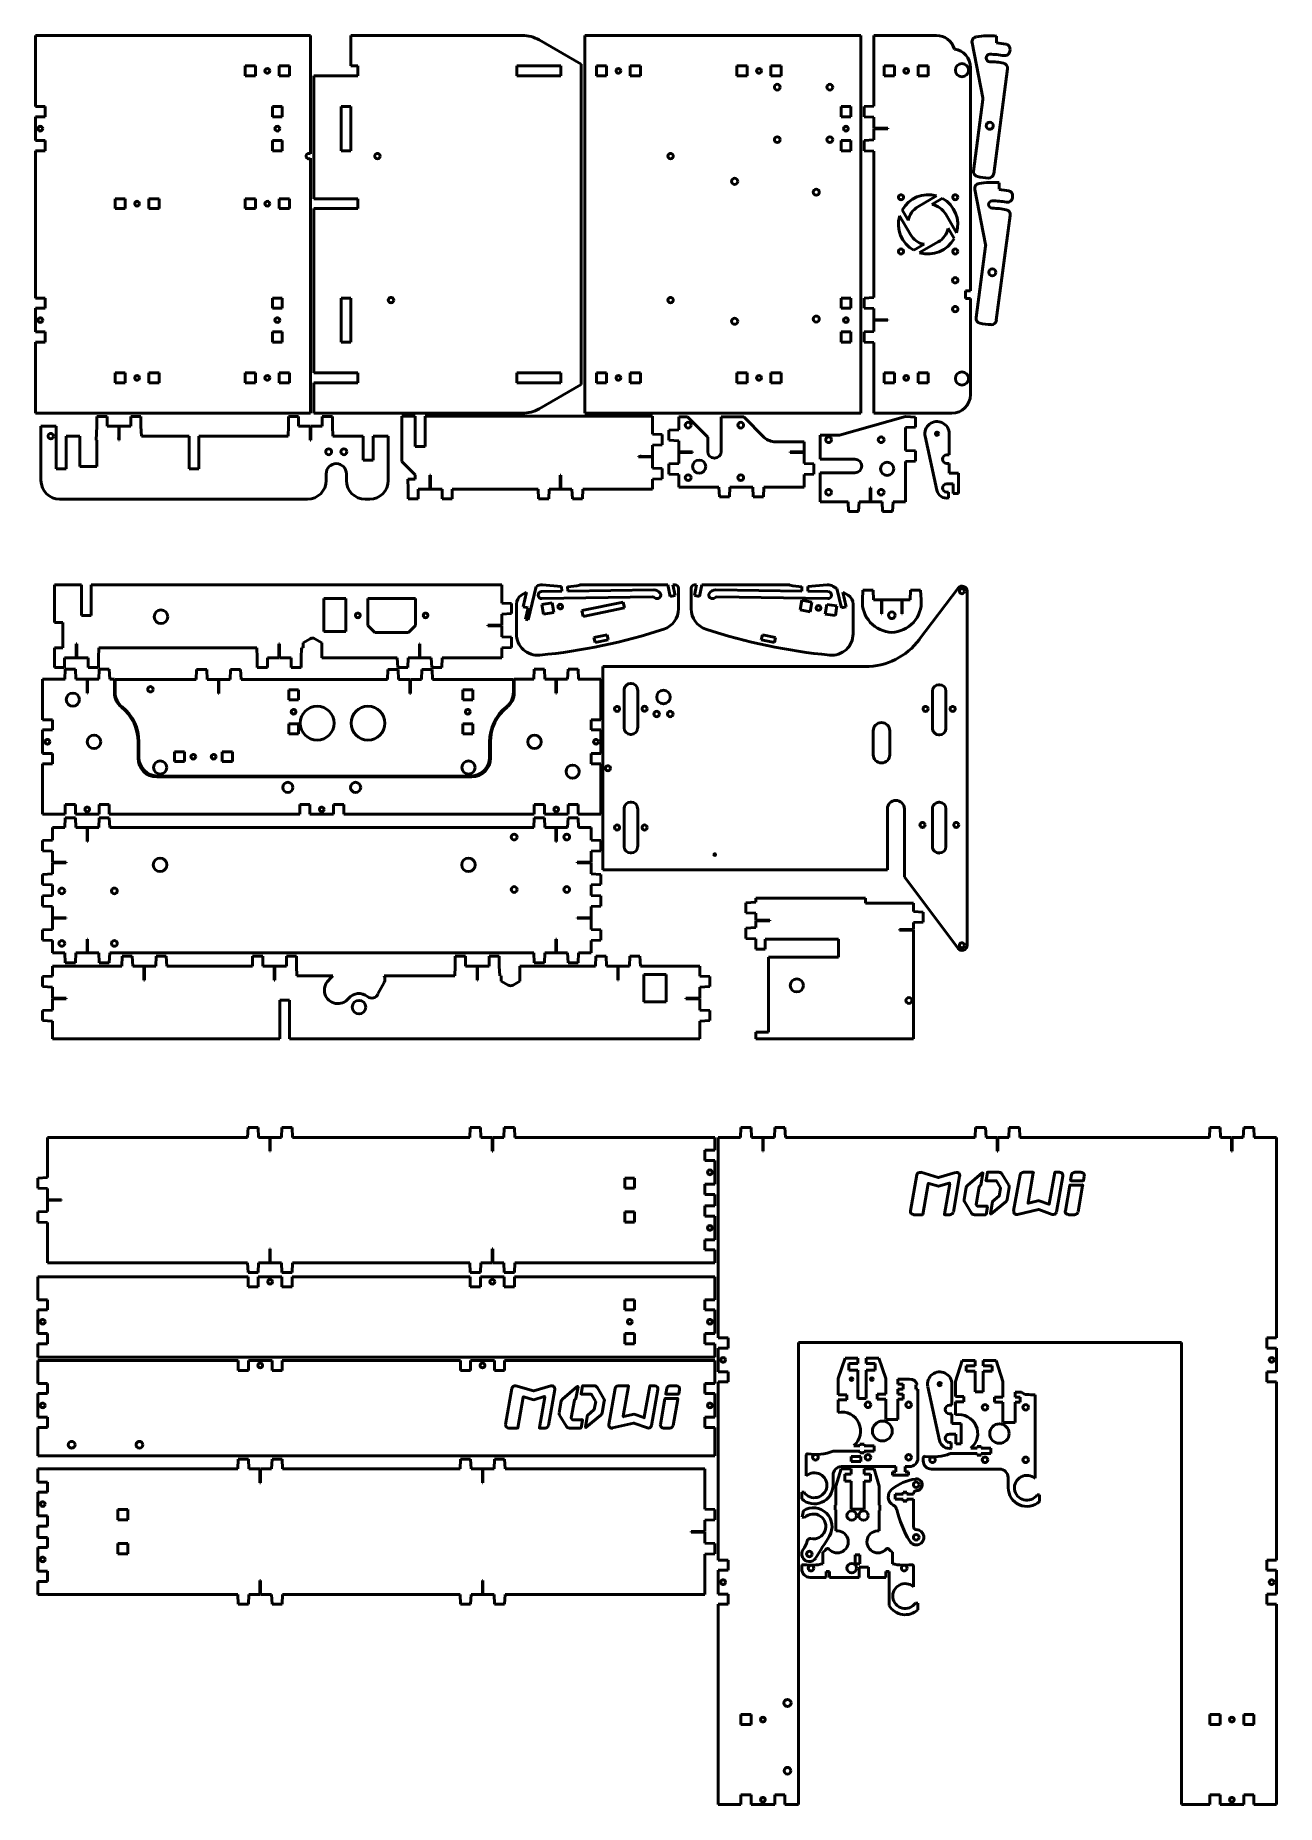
# Model space of a CAD drawing. Header units: millimetres. Extents: x 59 to 791, y 115 to 1159.
import ezdxf

# ---------------------------------------------------------------- set-up
doc = ezdxf.new("R2010")
doc.units = ezdxf.units.MM
doc.layers.add('Visible (ISO)', color=7, linetype='Continuous', lineweight=50)

msp = doc.modelspace()

# ---------------------------------------------------------------- linework, layer by layer
at = {"layer": 'Visible (ISO)'}
for p, q in [((58.6, 1158.8), (58.6, 1116.8)), ((221, 1158.8), (58.6, 1158.8)), ((221, 1088.9), (221, 1158.8)), ((244.8, 1158.8), (346, 1158.8)), ((244.8, 1158.8), (244.8, 1140.8)), ((356, 1156.2), (380.8, 1141.8)), ((382.8, 1158.8), (382.8, 935.8)), ((545.7, 1158.8), (382.8, 1158.8)), ((545.7, 935.8), (545.7, 1158.8)), ((553.5, 1158.8), (590.4, 1158.8)), ((553.5, 1117.1), (553.5, 1158.8)), ((617.8, 1122), (611.5, 1154.5)), ((625.9, 1158.4), (625.9, 1154.5)), ((633.9, 1150.3), (633.7, 1149.5)), ((182.5, 1140.8), (188.5, 1140.8)), ((182.5, 1135), (182.5, 1140.8)), ((188.5, 1140.8), (188.5, 1135)), ((202.5, 1140.8), (208.5, 1140.8)), ((202.5, 1135), (202.5, 1140.8)), ((208.5, 1140.8), (208.5, 1135)), ((244.8, 1140.8), (249, 1140.8)), ((249, 1140.8), (249, 1135)), ((342.7, 1140.8), (348.7, 1140.8)), ((342.7, 1135), (342.7, 1140.8)), ((348.7, 1140.8), (348.7, 1140.8)), ((348.7, 1140.8), (362.7, 1140.8)), ((362.7, 1140.8), (362.7, 1140.8)), ((362.7, 1140.8), (368.7, 1140.8)), ((368.7, 1140.8), (368.7, 1135)), ((380.8, 1141.8), (380.8, 952.8)), ((389.7, 1140.8), (395.7, 1140.8)), ((389.7, 1135), (389.7, 1140.8)), ((395.7, 1140.8), (395.7, 1135)), ((409.7, 1140.8), (415.7, 1140.8)), ((409.7, 1135), (409.7, 1140.8)), ((415.7, 1140.8), (415.7, 1135)), ((472.7, 1140.8), (478.7, 1140.8)), ((472.7, 1135), (472.7, 1140.8)), ((478.7, 1140.8), (478.7, 1135)), ((492.7, 1140.8), (498.7, 1140.8)), ((492.7, 1135), (492.7, 1140.8)), ((498.7, 1140.8), (498.7, 1135)), ((559.6, 1140.8), (565.6, 1140.8)), ((559.6, 1135), (559.6, 1140.8)), ((565.6, 1140.8), (565.6, 1135)), ((579.6, 1140.8), (585.6, 1140.8)), ((579.6, 1135), (579.6, 1140.8)), ((585.6, 1140.8), (585.6, 1135)), ((610.5, 1008.1), (610.5, 1139.9)), ((632.4, 1139.1), (624.2, 1077.2)), ((188.5, 1135), (182.5, 1135)), ((208.5, 1135), (202.5, 1135)), ((223, 1062.4), (223, 1135)), ((239, 1135), (223, 1135)), ((249, 1135), (239, 1135)), ((239, 1135), (239, 1135)), ((368.7, 1135), (342.7, 1135)), ((395.7, 1135), (389.7, 1135)), ((415.7, 1135), (409.7, 1135)), ((478.7, 1135), (472.7, 1135)), ((498.7, 1135), (492.7, 1135)), ((565.6, 1135), (559.6, 1135)), ((585.6, 1135), (579.6, 1135)), ((612.3, 1078.8), (617.9, 1121)), ((58.6, 1116.8), (64.4, 1116.8)), ((64.4, 1110.8), (58.6, 1110.8)), ((58.6, 1110.8), (58.6, 1096.8)), ((64.4, 1116.8), (64.4, 1110.8)), ((198.5, 1110.8), (198.5, 1116.8)), ((198.5, 1116.8), (204.3, 1116.8)), ((204.3, 1110.8), (198.5, 1110.8)), ((204.3, 1116.8), (204.3, 1110.8)), ((239, 1116.8), (244.8, 1116.8)), ((239, 1110.8), (239, 1116.8)), ((239, 1096.8), (239, 1110.8)), ((239, 1110.8), (239, 1110.8)), ((244.8, 1116.8), (244.8, 1090.8)), ((534.1, 1110.8), (534.1, 1116.8)), ((534.1, 1116.8), (539.9, 1116.8)), ((539.9, 1110.8), (534.1, 1110.8)), ((539.9, 1116.8), (539.9, 1110.8)), ((547.7, 1116.8), (553.5, 1117.1)), ((547.7, 1110.8), (547.7, 1116.8)), ((553.5, 1110.6), (547.7, 1110.8)), ((553.5, 1104), (553.5, 1110.6)), ((58.6, 1096.8), (64.4, 1096.8)), ((64.4, 1096.8), (64.4, 1090.8)), ((198.5, 1090.8), (198.5, 1096.8)), ((198.5, 1096.8), (204.3, 1096.8)), ((204.3, 1096.8), (204.3, 1090.8)), ((239, 1090.8), (239, 1096.8)), ((239, 1096.8), (239, 1096.8)), ((534.1, 1090.8), (534.1, 1096.8)), ((534.1, 1096.8), (539.9, 1096.8)), ((539.9, 1096.8), (539.9, 1090.8)), ((547.7, 1096.8), (553.5, 1097.1)), ((547.7, 1090.8), (547.7, 1096.8)), ((553.5, 1104), (560.2, 1104)), ((553.5, 1097.1), (553.5, 1103.7)), ((560.2, 1103.7), (553.5, 1103.7)), ((560.2, 1104), (560.7, 1104)), ((560.2, 1104), (560.2, 1104)), ((560.2, 1103.7), (560.2, 1103.7)), ((560.7, 1103.7), (560.2, 1103.7)), ((560.7, 1104), (561.7, 1104)), ((560.7, 1104), (560.7, 1104)), ((560.7, 1103.7), (560.7, 1103.7)), ((561.7, 1103.7), (560.7, 1103.7)), ((561.7, 1104), (561.7, 1103.7)), ((64.4, 1090.8), (58.6, 1090.8)), ((58.6, 1090.8), (58.6, 1003.8)), ((204.3, 1090.8), (198.5, 1090.8)), ((221, 935.8), (221, 1086.4)), ((244.8, 1090.8), (239, 1090.8)), ((539.9, 1090.8), (534.1, 1090.8)), ((553.5, 1090.6), (547.7, 1090.8)), ((553.5, 1004.1), (553.5, 1090.6)), ((619.4, 1035.5), (613, 1067.9)), ((627.5, 1071.9), (627.5, 1068)), ((105.6, 1062.4), (111.6, 1062.4)), ((105.6, 1056.6), (105.6, 1062.4)), ((111.6, 1056.6), (105.6, 1056.6)), ((111.6, 1062.4), (111.6, 1056.6)), ((125.6, 1062.4), (131.6, 1062.4)), ((125.6, 1056.6), (125.6, 1062.4)), ((131.6, 1056.6), (125.6, 1056.6)), ((131.6, 1062.4), (131.6, 1056.6)), ((182.5, 1062.4), (188.5, 1062.4)), ((182.5, 1056.6), (182.5, 1062.4)), ((188.5, 1056.6), (182.5, 1056.6)), ((188.5, 1062.4), (188.5, 1056.6)), ((202.5, 1062.4), (208.5, 1062.4)), ((202.5, 1056.6), (202.5, 1062.4)), ((208.5, 1056.6), (202.5, 1056.6)), ((208.5, 1062.4), (208.5, 1056.6)), ((223, 1062.4), (229, 1062.4)), ((223, 959.6), (223, 1056.6)), ((249, 1056.6), (223, 1056.6)), ((229, 1062.4), (229, 1062.4)), ((229, 1062.4), (243, 1062.4)), ((243, 1062.4), (243, 1062.4)), ((243, 1062.4), (249, 1062.4)), ((249, 1062.4), (249, 1056.6)), ((573.7, 1049.7), (570.2, 1055.8)), ((590.5, 1064.1), (579.5, 1057.7)), ((587.8, 1059.1), (594, 1062.7)), ((635.4, 1063.8), (635.3, 1063)), ((568.7, 1052.3), (575.1, 1041.3)), ((602.3, 1042.3), (595.9, 1053.4)), ((597.3, 1045), (600.8, 1038.9)), ((633.9, 1052.6), (625.7, 990.7)), ((583.1, 1035.6), (577, 1032)), ((580.5, 1030.6), (591.5, 1037)), ((613.9, 992.3), (619.4, 1034.5)), ((58.6, 1003.8), (64.4, 1003.8)), ((64.4, 1003.8), (64.4, 997.8)), ((198.5, 997.8), (198.5, 1003.8)), ((198.5, 1003.8), (204.3, 1003.8)), ((204.3, 1003.8), (204.3, 997.8)), ((239, 977.8), (239, 1003.8)), ((239, 1003.8), (244.8, 1003.8)), ((244.8, 1003.8), (244.8, 977.8)), ((534.1, 997.8), (534.1, 1003.8)), ((534.1, 1003.8), (539.9, 1003.8)), ((539.9, 1003.8), (539.9, 997.8)), ((547.7, 1003.8), (553.5, 1004.1)), ((547.7, 997.8), (547.7, 1003.8)), ((607.5, 1003.6), (607.5, 1008.1)), ((607.5, 1008.1), (610.5, 1008.1)), ((610.5, 1003.6), (607.5, 1003.6)), ((610.5, 946.8), (610.5, 1003.6)), ((64.4, 997.8), (58.6, 997.8)), ((58.6, 997.8), (58.6, 983.8)), ((204.3, 997.8), (198.5, 997.8)), ((539.9, 997.8), (534.1, 997.8)), ((553.5, 997.6), (547.7, 997.8)), ((553.5, 991), (553.5, 997.6)), ((58.6, 983.8), (64.4, 983.8)), ((64.4, 983.8), (64.4, 977.8)), ((198.5, 977.8), (198.5, 983.8)), ((198.5, 983.8), (204.3, 983.8)), ((204.3, 983.8), (204.3, 977.8)), ((534.1, 977.8), (534.1, 983.8)), ((534.1, 983.8), (539.9, 983.8)), ((539.9, 983.8), (539.9, 977.8)), ((547.7, 983.8), (553.5, 984.1)), ((547.7, 977.8), (547.7, 983.8)), ((553.5, 991), (560.2, 991)), ((553.5, 984.1), (553.5, 990.7)), ((560.2, 990.7), (553.5, 990.7)), ((560.2, 991), (560.7, 991)), ((560.2, 991), (560.2, 991)), ((560.2, 990.7), (560.2, 990.7)), ((560.7, 990.7), (560.2, 990.7)), ((560.7, 991), (561.7, 991)), ((560.7, 991), (560.7, 991)), ((560.7, 990.7), (560.7, 990.7)), ((561.7, 990.7), (560.7, 990.7)), ((561.7, 991), (561.7, 990.7)), ((64.4, 977.8), (58.6, 977.8)), ((58.6, 977.8), (58.6, 935.8)), ((204.3, 977.8), (198.5, 977.8)), ((244.8, 977.8), (239, 977.8)), ((539.9, 977.8), (534.1, 977.8)), ((553.5, 977.6), (547.7, 977.8)), ((553.5, 935.8), (553.5, 977.6)), ((105.6, 953.8), (105.6, 959.6)), ((105.6, 959.6), (111.6, 959.6)), ((111.6, 953.8), (105.6, 953.8)), ((111.6, 959.6), (111.6, 953.8)), ((125.6, 953.8), (125.6, 959.6)), ((125.6, 959.6), (131.6, 959.6)), ((131.6, 953.8), (125.6, 953.8)), ((131.6, 959.6), (131.6, 953.8)), ((182.5, 959.6), (188.5, 959.6)), ((182.5, 953.8), (182.5, 959.6)), ((188.5, 953.8), (182.5, 953.8)), ((188.5, 959.6), (188.5, 953.8)), ((202.5, 959.6), (208.5, 959.6)), ((202.5, 953.8), (202.5, 959.6)), ((208.5, 953.8), (202.5, 953.8)), ((208.5, 959.6), (208.5, 953.8)), ((223, 959.6), (229, 959.6)), ((223, 935.8), (223, 953.8)), ((249, 953.8), (223, 953.8)), ((229, 959.6), (229, 959.6)), ((229, 959.6), (243, 959.6)), ((243, 959.6), (243, 959.6)), ((243, 959.6), (249, 959.6)), ((249, 959.6), (249, 953.8)), ((342.7, 959.6), (348.7, 959.6)), ((342.7, 953.8), (342.7, 959.6)), ((368.7, 953.8), (342.7, 953.8)), ((348.7, 959.6), (348.7, 959.6)), ((348.7, 959.6), (362.7, 959.6)), ((380.8, 952.8), (356, 938.5)), ((362.7, 959.6), (362.7, 959.6)), ((362.7, 959.6), (368.7, 959.6)), ((368.7, 959.6), (368.7, 953.8)), ((389.7, 959.6), (395.7, 959.6)), ((389.7, 953.8), (389.7, 959.6)), ((395.7, 953.8), (389.7, 953.8)), ((395.7, 959.6), (395.7, 953.8)), ((409.7, 959.6), (415.7, 959.6)), ((409.7, 953.8), (409.7, 959.6)), ((415.7, 953.8), (409.7, 953.8)), ((415.7, 959.6), (415.7, 953.8)), ((472.7, 953.8), (472.7, 959.6)), ((472.7, 959.6), (478.7, 959.6)), ((478.7, 953.8), (472.7, 953.8)), ((478.7, 959.6), (478.7, 953.8)), ((492.7, 953.8), (492.7, 959.6)), ((492.7, 959.6), (498.7, 959.6)), ((498.7, 953.8), (492.7, 953.8)), ((498.7, 959.6), (498.7, 953.8)), ((559.6, 959.6), (565.6, 959.6)), ((559.6, 953.8), (559.6, 959.6)), ((565.6, 953.8), (559.6, 953.8)), ((565.6, 959.6), (565.6, 953.8)), ((579.6, 959.6), (585.6, 959.6)), ((579.6, 953.8), (579.6, 959.6)), ((585.6, 953.8), (579.6, 953.8)), ((585.6, 959.6), (585.6, 953.8)), ((58.6, 935.8), (221, 935.8)), ((94.9, 933.9), (100.9, 933.9)), ((94.9, 928.1), (94.9, 933.9)), ((100.9, 933.9), (100.9, 928.1)), ((114.9, 933.9), (120.9, 933.9)), ((114.9, 928.1), (114.9, 933.9)), ((120.9, 933.9), (120.9, 928.1)), ((207.9, 933.9), (213.9, 933.9)), ((207.9, 928.1), (207.9, 933.9)), ((213.9, 933.9), (213.9, 928.1)), ((346, 935.8), (223, 935.8)), ((227.9, 933.9), (233.9, 933.9)), ((227.9, 928.1), (227.9, 933.9)), ((233.9, 933.9), (233.9, 928.1)), ((274.8, 934.1), (282.8, 934.1)), ((274.8, 934.1), (274.8, 907.4)), ((282.8, 916.1), (282.8, 934.1)), ((288.6, 934.1), (422.8, 934.1)), ((288.6, 934.1), (288.6, 916.1)), ((382.8, 935.8), (545.7, 935.8)), ((422.8, 934.1), (422.8, 923.4)), ((438.3, 933.8), (443.4, 933.8)), ((438.3, 933.8), (438.3, 926.1)), ((443.4, 933.8), (455.4, 921.8)), ((463.4, 933.8), (476.7, 933.8)), ((463.4, 933.8), (463.4, 913.3)), ((488.8, 921.5), (476.7, 933.8)), ((572.2, 933.9), (533.3, 922.9)), ((599.5, 935.8), (553.5, 935.8)), ((572.2, 933.9), (578, 933.6)), ((578, 933.6), (578, 927.6)), ((70.9, 928.1), (61.9, 928.1)), ((61.9, 928.1), (61.9, 896.1)), ((70.9, 903.1), (70.9, 928.1)), ((76.7, 922.3), (84.9, 922.3)), ((76.7, 922.3), (76.7, 903.1)), ((84.9, 904.3), (84.9, 922.3)), ((94.5, 919.9), (94.9, 928.1)), ((94.9, 919.9), (94.5, 919.9)), ((94.9, 919.9), (94.9, 904.3)), ((100.9, 928.1), (107.8, 928.1)), ((107.7, 920.9), (107.7, 921.4)), ((107.7, 921.4), (107.8, 921.4)), ((107.8, 920.9), (107.7, 920.9)), ((107.8, 921.4), (107.8, 928.1)), ((107.8, 919.9), (107.8, 920.9)), ((108.1, 919.9), (107.8, 919.9)), ((108.1, 928.1), (114.9, 928.1)), ((108.1, 928.1), (108.1, 921.4)), ((108.1, 921.4), (108.1, 921.4)), ((108.1, 921.4), (108.1, 920.9)), ((108.1, 920.9), (108.1, 920.9)), ((108.1, 920.9), (108.1, 919.9)), ((120.9, 928.1), (121.2, 922.3)), ((121.2, 922.3), (149.3, 922.3)), ((149.3, 903.1), (149.3, 922.3)), ((155.1, 922.3), (207.7, 922.3)), ((155.1, 922.3), (155.1, 903.1)), ((207.7, 922.3), (207.9, 928.1)), ((213.9, 928.1), (220.8, 928.1)), ((220.7, 920.9), (220.7, 921.4)), ((220.7, 921.4), (220.8, 921.4)), ((220.8, 920.9), (220.7, 920.9)), ((220.8, 921.4), (220.8, 928.1)), ((220.8, 919.9), (220.8, 920.9)), ((221.1, 919.9), (220.8, 919.9)), ((221.1, 928.1), (227.9, 928.1)), ((221.1, 928.1), (221.1, 921.4)), ((221.1, 921.4), (221.1, 921.4)), ((221.1, 921.4), (221.1, 920.9)), ((221.1, 920.9), (221.1, 920.9)), ((221.1, 920.9), (221.1, 919.9)), ((233.9, 928.1), (234.2, 922.3)), ((234.2, 922.3), (252.1, 922.3)), ((252.1, 908.1), (252.1, 922.3)), ((257.9, 922.3), (266.9, 922.3)), ((257.9, 922.3), (257.9, 908.1)), ((266.9, 922.3), (266.9, 896.1)), ((422.8, 923.4), (428.6, 923.2)), ((428.6, 923.2), (428.6, 917.2)), ((432.5, 925.9), (438.3, 926.1)), ((432.5, 919.9), (432.5, 925.9)), ((438.3, 919.6), (432.5, 919.9)), ((438.3, 919.6), (438.3, 906.1)), ((455.4, 913.3), (455.4, 921.8)), ((512.3, 919), (495.4, 919)), ((512.3, 919), (512.3, 906.1)), ((533.3, 922.9), (521.8, 922.9)), ((521.8, 922.9), (521.8, 908.7)), ((578, 927.6), (572.2, 927.4)), ((572.2, 913.9), (572.2, 927.4)), ((583.8, 922.2), (590.6, 890.4)), ((598, 911.2), (598, 923.7)), ((288.6, 916.1), (282.8, 916.1)), ((414.6, 910), (414.6, 910.3)), ((414.6, 910.3), (415.6, 910.3)), ((415.6, 910), (414.6, 910)), ((415.6, 910.3), (415.6, 910.4)), ((415.6, 910.4), (416.1, 910.4)), ((416.1, 910), (415.6, 910)), ((415.6, 910), (415.6, 910)), ((416.1, 910.4), (416.1, 910.3)), ((416.1, 910.3), (422.8, 910.3)), ((422.8, 910), (416.1, 910)), ((416.1, 910), (416.1, 910)), ((428.6, 917.2), (422.8, 916.9)), ((422.8, 916.9), (422.8, 910.3)), ((422.8, 910), (422.8, 903.4)), ((438.3, 912.7), (438.3, 913)), ((438.3, 913), (445, 913)), ((445, 912.7), (438.3, 912.7)), ((445, 913), (445, 913)), ((445, 913), (445.5, 913)), ((445.5, 912.7), (445, 912.7)), ((445, 912.7), (445, 912.7)), ((445.5, 913), (445.5, 913)), ((445.5, 913), (446.5, 913)), ((445.5, 912.7), (445.5, 912.7)), ((446.5, 912.7), (445.5, 912.7)), ((446.5, 913), (446.5, 912.7)), ((504.1, 913), (505.1, 913)), ((504.1, 912.7), (504.1, 913)), ((505.1, 912.7), (504.1, 912.7)), ((505.1, 913), (505.6, 913)), ((505.1, 913), (505.1, 913)), ((505.1, 912.7), (505.1, 912.7)), ((505.6, 912.7), (505.1, 912.7)), ((505.6, 913), (512.3, 913)), ((505.6, 913), (505.6, 913)), ((505.6, 912.7), (505.6, 912.7)), ((512.3, 912.7), (505.6, 912.7)), ((512.3, 913), (512.3, 912.7)), ((521.8, 908.7), (542.3, 908.7)), ((572.2, 913.9), (578, 913.6)), ((578, 913.6), (578, 907.6)), ((596.5, 911.2), (598, 911.2)), ((76.7, 903.1), (70.9, 903.1)), ((94.9, 904.3), (84.9, 904.3)), ((155.1, 903.1), (149.3, 903.1)), ((230.2, 896.1), (230.2, 900.1)), ((242.2, 900.1), (242.2, 896.1)), ((257.9, 908.1), (252.1, 908.1)), ((274.8, 907.4), (282.8, 899.4)), ((282.8, 899.4), (282.8, 896.9)), ((291.5, 899.3), (291.8, 899.3)), ((291.5, 898.3), (291.5, 899.3)), ((291.5, 897.8), (291.5, 898.3)), ((291.5, 898.3), (291.5, 898.3)), ((291.8, 899.3), (291.8, 898.3)), ((291.8, 898.3), (291.8, 898.3)), ((291.8, 898.3), (291.8, 897.8)), ((368.4, 898.3), (368.4, 899.3)), ((368.4, 899.3), (368.7, 899.3)), ((368.4, 897.8), (368.4, 898.3)), ((368.4, 898.3), (368.4, 898.3)), ((368.7, 899.3), (368.7, 898.3)), ((368.7, 898.3), (368.7, 898.3)), ((368.7, 898.3), (368.7, 897.8)), ((422.8, 903.4), (428.6, 903.2)), ((428.6, 903.2), (428.6, 897.2)), ((432.5, 905.9), (438.3, 906.1)), ((432.5, 899.9), (432.5, 905.9)), ((438.3, 899.6), (432.5, 899.9)), ((438.3, 899.6), (438.3, 892.2)), ((512.3, 906.1), (518.1, 905.9)), ((518.1, 899.9), (512.3, 899.6)), ((512.3, 899.6), (512.3, 892.2)), ((518.1, 905.9), (518.1, 899.9)), ((542.3, 900.7), (521.8, 900.7)), ((521.8, 900.7), (521.8, 883.6)), ((578, 907.6), (572.2, 907.4)), ((572.2, 883.6), (572.2, 907.4)), ((598, 906.2), (596.5, 906.2)), ((598, 900.4), (598, 906.2)), ((603.5, 900.4), (598, 900.4)), ((603.5, 888.4), (603.5, 900.4)), ((282.8, 896.9), (278.4, 896.9)), ((278.4, 896.9), (278.6, 891.1)), ((278.6, 885.3), (278.6, 891.1)), ((284.6, 891.1), (284.6, 885.3)), ((284.6, 891.1), (298.6, 891.1)), ((291.5, 891.1), (291.5, 897.8)), ((291.5, 897.8), (291.5, 897.8)), ((291.8, 891.1), (291.5, 891.1)), ((291.8, 897.8), (291.8, 897.8)), ((291.8, 897.8), (291.8, 891.1)), ((298.6, 885.3), (298.6, 891.1)), ((304.6, 891.1), (304.6, 885.3)), ((304.6, 891.1), (355.3, 891.1)), ((355.6, 885.3), (355.3, 891.1)), ((361.8, 891.1), (361.6, 885.3)), ((361.8, 891.1), (375.3, 891.1)), ((368.4, 891.1), (368.4, 897.8)), ((368.4, 897.8), (368.4, 897.8)), ((368.7, 891.1), (368.4, 891.1)), ((368.7, 897.8), (368.7, 897.8)), ((368.7, 897.8), (368.7, 891.1)), ((375.6, 885.3), (375.3, 891.1)), ((381.8, 891.1), (381.6, 885.3)), ((381.8, 891.1), (422.8, 891.1)), ((428.6, 897.2), (422.8, 896.9)), ((422.8, 896.9), (422.8, 891.1)), ((438.3, 892.2), (462, 892.2)), ((462.3, 886.4), (462, 892.2)), ((468.5, 892.2), (468.3, 886.4)), ((468.5, 892.2), (482, 892.2)), ((482.3, 886.4), (482, 892.2)), ((488.5, 892.2), (488.3, 886.4)), ((488.5, 892.2), (512.3, 892.2)), ((551.4, 890.8), (551.4, 891.8)), ((551.4, 891.8), (551.7, 891.8)), ((551.4, 890.3), (551.4, 890.8)), ((551.4, 890.8), (551.4, 890.8)), ((551.4, 883.6), (551.4, 890.3)), ((551.4, 890.3), (551.4, 890.3)), ((551.7, 891.8), (551.7, 890.8)), ((551.7, 890.8), (551.7, 890.8)), ((551.7, 890.8), (551.7, 890.3)), ((551.7, 890.3), (551.7, 890.3)), ((551.7, 890.3), (551.7, 883.6)), ((596.5, 894.2), (600.2, 894.2)), ((597.6, 889.2), (596.5, 889.2)), ((597.6, 885.8), (597.6, 889.2)), ((600.2, 894.2), (600.2, 888.4)), ((600.2, 888.4), (603.5, 888.4)), ((219.2, 885.1), (72.9, 885.1)), ((255.9, 885.1), (253.2, 885.1)), ((284.6, 885.3), (278.6, 885.3)), ((304.6, 885.3), (298.6, 885.3)), ((361.6, 885.3), (355.6, 885.3)), ((381.6, 885.3), (375.6, 885.3)), ((468.3, 886.4), (462.3, 886.4)), ((488.3, 886.4), (482.3, 886.4)), ((538.3, 883.6), (521.8, 883.6)), ((538.5, 877.8), (538.3, 883.6)), ((544.5, 877.8), (538.5, 877.8)), ((544.8, 883.6), (544.5, 877.8)), ((558.3, 883.6), (544.8, 883.6)), ((551.7, 883.6), (551.4, 883.6)), ((558.5, 877.8), (558.3, 883.6)), ((564.5, 877.8), (558.5, 877.8)), ((564.8, 883.6), (564.5, 877.8)), ((572.2, 883.6), (564.8, 883.6)), ((69.8, 834.5), (85.8, 834.5)), ((69.8, 812.3), (69.8, 834.5)), ((85.8, 816.5), (85.8, 834.5)), ((91.6, 834.5), (333.9, 834.5)), ((91.6, 834.5), (91.6, 816.5)), ((228.9, 826.5), (241.9, 826.5)), ((228.9, 807), (228.9, 826.5)), ((241.9, 826.5), (241.9, 807)), ((254.9, 810.5), (254.9, 826.5)), ((254.9, 826.5), (282.9, 826.5)), ((282.9, 826.5), (282.9, 810.5)), ((333.9, 834.5), (333.9, 823.8)), ((348.5, 830.2), (345.4, 828.4)), ((346.5, 821.6), (348.5, 830.2)), ((354.1, 833.5), (349.5, 813.9)), ((354.3, 833.6), (354.1, 833.5)), ((357.3, 830.6), (369.3, 830.8)), ((422.8, 827.4), (357.4, 826.4)), ((369.2, 833.6), (357.8, 834.5)), ((369.3, 830.8), (369.2, 833.6)), ((372.7, 833.5), (372.8, 830.8)), ((372.8, 830.8), (423.6, 831.6)), ((431.8, 834.5), (379.8, 834.5)), ((433.2, 827.7), (431.8, 834.5)), ((436.2, 828.3), (433.2, 827.7)), ((434.9, 834.5), (436.2, 828.3)), ((436.2, 834.5), (434.9, 834.5)), ((438.2, 820.4), (438.2, 832.5)), ((445.6, 820.4), (445.6, 832.5)), ((447.6, 828.3), (448.9, 834.5)), ((447.6, 834.5), (448.9, 834.5)), ((450.5, 827.7), (447.6, 828.3)), ((451.9, 834.5), (450.5, 827.7)), ((451.9, 834.5), (503.9, 834.5)), ((460.2, 831.6), (511, 830.8)), ((526.4, 826.4), (460.9, 827.4)), ((510, 819.7), (510.9, 825.4)), ((510.9, 825.4), (516.8, 824.4)), ((511, 830.8), (511, 833.5)), ((514.5, 833.6), (526, 834.5)), ((514.5, 833.6), (514.5, 830.8)), ((514.5, 830.8), (526.4, 830.6)), ((529.5, 833.6), (531.7, 832.3)), ((534.3, 820.9), (531.7, 832.3)), ((535.2, 830.2), (537.2, 821.6)), ((535.2, 830.2), (538.3, 828.4)), ((546.8, 825.6), (547, 831.4)), ((547, 831.4), (553, 831.4)), ((553, 831.4), (553.3, 825.6)), ((553.3, 825.6), (557.9, 825.6)), ((557.9, 817.4), (557.9, 825.6)), ((558.1, 825.6), (558.1, 817.4)), ((558.1, 825.6), (569.9, 825.6)), ((569.9, 817.4), (569.9, 825.6)), ((570.1, 825.6), (570.1, 817.4)), ((570.1, 825.6), (574.9, 825.6)), ((574.9, 825.6), (575.1, 831.4)), ((575.1, 831.4), (581.1, 831.4)), ((580.3, 802.3), (603.2, 832.6)), ((581.1, 831.4), (581.4, 825.6)), ((608.5, 830.8), (608.5, 621.8)), ((91.6, 816.5), (85.8, 816.5)), ((333.9, 823.8), (339.7, 823.6)), ((339.7, 817.6), (333.9, 817.3)), ((333.9, 817.3), (333.9, 810.7)), ((339.7, 823.6), (339.7, 817.6)), ((342.5, 823.2), (342.5, 805.6)), ((349.4, 820.9), (346.5, 821.6)), ((347.9, 814.3), (349.4, 820.9)), ((357.6, 823), (363.6, 823.9)), ((358.5, 817.2), (357.6, 823)), ((364.5, 818.2), (358.5, 817.2)), ((363.6, 823.9), (364.5, 818.2)), ((381.2, 819.3), (405.6, 824.4)), ((381.9, 815.9), (381.2, 819.3)), ((406.3, 821), (381.9, 815.9)), ((405.6, 824.4), (406.3, 821)), ((515.9, 818.7), (510, 819.7)), ((516.8, 824.4), (515.9, 818.7)), ((524.8, 817.3), (525.7, 823)), ((530.8, 816.4), (524.8, 817.3)), ((525.7, 823), (531.7, 822.1)), ((531.7, 822.1), (530.8, 816.4)), ((537.2, 821.6), (534.3, 820.9)), ((541.2, 823.2), (541.2, 805.6)), ((558.1, 817.4), (557.9, 817.4)), ((570.1, 817.4), (569.9, 817.4)), ((69.8, 812.3), (74.8, 812.3)), ((74.8, 812.3), (74.8, 797.3)), ((241.9, 807), (228.9, 807)), ((254.9, 810.5), (258.9, 806.5)), ((278.9, 806.5), (258.9, 806.5)), ((278.9, 806.5), (282.9, 810.5)), ((325.7, 810.4), (325.7, 810.7)), ((325.7, 810.7), (326.7, 810.7)), ((326.7, 810.4), (325.7, 810.4)), ((326.7, 810.7), (326.7, 810.7)), ((326.7, 810.7), (327.2, 810.7)), ((327.2, 810.4), (326.7, 810.4)), ((326.7, 810.4), (326.7, 810.4)), ((327.2, 810.7), (327.2, 810.7)), ((327.2, 810.7), (333.9, 810.7)), ((333.9, 810.4), (327.2, 810.4)), ((327.2, 810.4), (327.2, 810.4)), ((333.9, 810.4), (333.9, 803.8)), ((349.5, 813.9), (347.9, 814.3)), ((388.3, 803.4), (396.1, 805)), ((396.1, 805), (396.7, 802.1)), ((487, 802.1), (487.7, 805)), ((487.7, 805), (495.5, 803.4)), ((74.8, 797.3), (69.8, 797.3)), ((69.8, 785.7), (69.8, 797.3)), ((82.7, 799.7), (83, 799.7)), ((82.7, 798.7), (82.7, 799.7)), ((82.7, 798.2), (82.7, 798.7)), ((82.7, 798.7), (82.7, 798.7)), ((82.7, 791.5), (82.7, 798.2)), ((82.7, 798.2), (82.7, 798.2)), ((83, 799.7), (83, 798.7)), ((83, 798.7), (83, 798.7)), ((83, 798.7), (83, 798.2)), ((83, 798.2), (83, 798.2)), ((83, 798.2), (83, 791.5)), ((95.8, 791.5), (96.1, 797.3)), ((96.1, 797.3), (189.2, 797.3)), ((189.2, 797.3), (189.5, 791.5)), ((202.3, 798.7), (202.3, 799.7)), ((202.3, 799.7), (202.6, 799.7)), ((202.3, 798.2), (202.3, 798.7)), ((202.3, 798.7), (202.3, 798.7)), ((202.3, 798.2), (202.3, 798.2)), ((202.3, 791.5), (202.3, 798.2)), ((202.6, 799.7), (202.6, 798.7)), ((202.6, 798.7), (202.6, 798.7)), ((202.6, 798.7), (202.6, 798.2)), ((202.6, 798.2), (202.6, 798.2)), ((202.6, 798.2), (202.6, 791.5)), ((215.5, 791.5), (215.7, 797.3)), ((215.7, 797.3), (216.7, 797.3)), ((216.7, 800.3), (220.7, 802.7)), ((216.7, 797.3), (216.7, 800.3)), ((223.6, 802.7), (227.7, 800.3)), ((227.6, 797.3), (227.6, 791.5)), ((227.7, 797.3), (227.6, 797.3)), ((227.7, 800.3), (227.7, 797.3)), ((285.3, 798.7), (285.3, 799.7)), ((285.3, 799.7), (285.6, 799.7)), ((285.3, 798.2), (285.3, 798.7)), ((285.3, 798.7), (285.3, 798.7)), ((285.3, 791.5), (285.3, 798.2)), ((285.3, 798.2), (285.3, 798.2)), ((285.6, 799.7), (285.6, 798.7)), ((285.6, 798.7), (285.6, 798.7)), ((285.6, 798.7), (285.6, 798.2)), ((285.6, 798.2), (285.6, 798.2)), ((285.6, 798.2), (285.6, 791.5)), ((333.9, 803.8), (339.7, 803.6)), ((339.7, 797.6), (333.9, 797.3)), ((333.9, 797.3), (333.9, 791.5)), ((339.7, 803.6), (339.7, 797.6)), ((388.9, 800.5), (388.3, 803.4)), ((396.7, 802.1), (388.9, 800.5)), ((494.9, 800.5), (487, 802.1)), ((495.5, 803.4), (494.9, 800.5)), ((75.8, 785.7), (69.8, 785.7)), ((89.8, 791.5), (75.8, 791.5)), ((75.8, 791.5), (75.8, 785.7)), ((76, 778.9), (76.2, 784.7)), ((76.2, 784.7), (82.2, 784.7)), ((82.2, 784.7), (82.5, 778.9)), ((83, 791.5), (82.7, 791.5)), ((89.8, 785.7), (89.8, 791.5)), ((95.8, 785.7), (89.8, 785.7)), ((95.8, 785.7), (95.8, 791.5)), ((96, 778.9), (96.2, 784.7)), ((96.2, 784.7), (102.2, 784.7)), ((102.2, 784.7), (102.5, 778.9)), ((153.5, 778.7), (153.7, 784.5)), ((153.7, 784.5), (159.7, 784.5)), ((159.7, 784.5), (160, 778.7)), ((173.5, 778.7), (173.7, 784.5)), ((173.7, 784.5), (179.7, 784.5)), ((179.7, 784.5), (180, 778.7)), ((189.5, 791.5), (189.5, 791.5)), ((189.5, 791.5), (189.5, 791.5)), ((189.5, 791.5), (189.5, 791.5)), ((189.5, 785.7), (189.5, 791.5)), ((195.5, 785.7), (189.5, 785.7)), ((195.5, 791.5), (195.5, 785.7)), ((202.3, 791.5), (195.5, 791.5)), ((209.5, 791.5), (202.6, 791.5)), ((209.5, 785.7), (209.5, 791.5)), ((215.5, 785.7), (209.5, 785.7)), ((215.5, 791.5), (215.5, 791.5)), ((215.5, 791.5), (215.5, 791.5)), ((215.5, 791.5), (215.5, 791.5)), ((215.5, 791.5), (215.5, 785.7)), ((215.5, 791.5), (215.5, 791.5)), ((272.2, 791.5), (227.6, 791.5)), ((266.5, 778.7), (266.7, 784.5)), ((266.7, 784.5), (272.7, 784.5)), ((272.5, 785.7), (272.2, 791.5)), ((278.5, 785.7), (272.5, 785.7)), ((272.7, 784.5), (273, 778.7)), ((278.7, 791.5), (278.5, 785.7)), ((292.2, 791.5), (278.7, 791.5)), ((285.6, 791.5), (285.3, 791.5)), ((286.5, 778.7), (286.7, 784.5)), ((286.7, 784.5), (292.7, 784.5)), ((292.5, 785.7), (292.2, 791.5)), ((298.5, 785.7), (292.5, 785.7)), ((292.7, 784.5), (293, 778.7)), ((298.7, 791.5), (298.5, 785.7)), ((333.9, 791.5), (298.7, 791.5)), ((352.7, 778.9), (353, 784.7)), ((353, 784.7), (359, 784.7)), ((359, 784.7), (359.2, 778.9)), ((372.7, 778.9), (373, 784.7)), ((373, 784.7), (379, 784.7)), ((379, 784.7), (379.2, 778.9)), ((393.5, 666.3), (393.5, 786.3)), ((393.5, 786.3), (548.4, 786.3)), ((76.2, 778.9), (62.8, 778.9)), ((62.8, 778.9), (62.8, 754.9)), ((76.2, 778.9), (76, 778.9)), ((89.1, 778.9), (82.5, 778.9)), ((89.1, 772.2), (89.1, 778.9)), ((96, 778.9), (89.2, 778.9)), ((89.2, 778.9), (89.4, 778.9)), ((89.4, 778.9), (89.4, 772.2)), ((105.2, 778.9), (102.5, 778.9)), ((105.2, 770.9), (105.2, 778.9)), ((105.7, 771.1), (105.7, 778.7)), ((105.7, 778.7), (153.5, 778.7)), ((160, 778.7), (166.6, 778.7)), ((166.6, 772), (166.6, 778.7)), ((166.9, 778.7), (166.9, 772)), ((166.9, 778.7), (173.5, 778.7)), ((180, 778.7), (266.5, 778.7)), ((273, 778.7), (279.6, 778.7)), ((279.6, 772), (279.6, 778.7)), ((279.9, 778.7), (279.9, 772)), ((279.9, 778.7), (286.5, 778.7)), ((293, 778.7), (340.7, 778.7)), ((340.7, 778.7), (340.7, 771.1)), ((352.7, 778.9), (341.2, 778.9)), ((341.2, 778.9), (341.2, 770.9)), ((366, 778.9), (359.2, 778.9)), ((365.8, 778.9), (366, 778.9)), ((365.8, 772.2), (365.8, 778.9)), ((372.7, 778.9), (366.1, 778.9)), ((366.1, 778.9), (366.1, 772.2)), ((379.2, 778.9), (379, 778.9)), ((392.4, 778.9), (379, 778.9)), ((392.4, 754.9), (392.4, 778.9)), ((409.9, 776.3), (410.2, 776.3)), ((591.8, 775.6), (592.2, 775.6)), ((89.1, 772.2), (89.1, 772.2)), ((89.1, 771.7), (89.1, 772.2)), ((89.1, 771.7), (89.1, 771.7)), ((89.1, 770.7), (89.1, 771.7)), ((89.4, 770.7), (89.1, 770.7)), ((89.4, 772.2), (89.4, 771.7)), ((89.4, 772.2), (89.4, 772.2)), ((89.4, 771.7), (89.4, 770.7)), ((89.4, 771.7), (89.4, 771.7)), ((166.6, 771.5), (166.6, 772)), ((166.6, 772), (166.6, 772)), ((166.6, 770.5), (166.6, 771.5)), ((166.6, 771.5), (166.6, 771.5)), ((166.9, 770.5), (166.6, 770.5)), ((166.9, 772), (166.9, 772)), ((166.9, 772), (166.9, 771.5)), ((166.9, 771.5), (166.9, 771.5)), ((166.9, 771.5), (166.9, 770.5)), ((208.1, 772.6), (213.9, 772.6)), ((208.1, 766.6), (208.1, 772.6)), ((213.9, 766.6), (208.1, 766.6)), ((213.9, 772.6), (213.9, 766.6)), ((279.6, 771.5), (279.6, 772)), ((279.6, 772), (279.6, 772)), ((279.6, 770.5), (279.6, 771.5)), ((279.6, 771.5), (279.6, 771.5)), ((279.9, 770.5), (279.6, 770.5)), ((279.9, 772), (279.9, 772)), ((279.9, 772), (279.9, 771.5)), ((279.9, 771.5), (279.9, 771.5)), ((279.9, 771.5), (279.9, 770.5)), ((310.9, 766.6), (310.9, 772.6)), ((310.9, 772.6), (316.7, 772.6)), ((316.7, 766.6), (310.9, 766.6)), ((316.7, 772.6), (316.7, 766.6)), ((365.8, 771.7), (365.8, 772.2)), ((365.8, 772.2), (365.8, 772.2)), ((365.8, 770.7), (365.8, 771.7)), ((365.8, 771.7), (365.8, 771.7)), ((366.1, 770.7), (365.8, 770.7)), ((366.1, 772.2), (366.1, 772.2)), ((366.1, 772.2), (366.1, 771.7)), ((366.1, 771.7), (366.1, 770.7)), ((366.1, 771.7), (366.1, 771.7)), ((406.1, 750.1), (406.1, 772.5)), ((414.1, 772.5), (414.1, 750.1)), ((588.1, 749.8), (588.1, 771.8)), ((596, 771.8), (596, 749.4)), ((62.8, 754.9), (68.6, 754.9)), ((68.6, 754.9), (68.6, 748.9)), ((208.1, 752.6), (213.9, 752.6)), ((208.1, 746.6), (208.1, 752.6)), ((213.9, 752.6), (213.9, 746.6)), ((310.9, 746.6), (310.9, 752.6)), ((310.9, 752.6), (316.7, 752.6)), ((316.7, 752.6), (316.7, 746.6)), ((386.6, 748.9), (386.6, 754.9)), ((386.6, 754.9), (392.4, 754.9)), ((62.8, 748.9), (62.8, 734.9)), ((68.6, 748.9), (62.8, 748.9)), ((119.2, 732.2), (119.2, 741.9)), ((119.7, 741.9), (119.7, 732.7)), ((213.9, 746.6), (208.1, 746.6)), ((316.7, 746.6), (310.9, 746.6)), ((326.7, 732.7), (326.7, 741.9)), ((327.2, 741.9), (327.2, 732.2)), ((392.4, 748.9), (386.6, 748.9)), ((392.4, 734.9), (392.4, 748.9)), ((410.2, 746.3), (409.9, 746.3)), ((553.1, 734.3), (553.1, 748.3)), ((562.9, 748.3), (562.9, 734.3)), ((592.2, 746), (591.9, 746)), ((62.8, 734.9), (68.6, 734.9)), ((68.6, 734.9), (68.6, 728.9)), ((140.7, 730.2), (140.7, 736)), ((140.7, 736), (146.7, 736)), ((146.7, 736), (146.7, 730.2)), ((168.9, 730.2), (168.9, 736)), ((168.9, 736), (174.9, 736)), ((174.9, 736), (174.9, 730.2)), ((386.6, 734.9), (392.4, 734.9)), ((386.6, 728.9), (386.6, 734.9)), ((62.8, 728.9), (62.8, 699.1)), ((68.6, 728.9), (62.8, 728.9)), ((316.2, 721.2), (130.2, 721.2)), ((315.7, 721.7), (130.7, 721.7)), ((146.7, 730.2), (140.7, 730.2)), ((174.9, 730.2), (168.9, 730.2)), ((392.4, 728.9), (386.6, 728.9)), ((392.4, 699.1), (392.4, 728.9)), ((76.2, 699.1), (76.2, 704.9)), ((76.2, 704.9), (82.2, 704.9)), ((82.2, 704.9), (82.2, 699.1)), ((96.2, 699.1), (96.2, 704.9)), ((96.2, 704.9), (102.2, 704.9)), ((102.2, 704.9), (102.2, 699.1)), ((214.6, 699.1), (214.6, 704.9)), ((214.6, 704.9), (220.6, 704.9)), ((220.6, 704.9), (220.6, 699.1)), ((234.6, 699.1), (234.6, 704.9)), ((234.6, 704.9), (240.6, 704.9)), ((240.6, 704.9), (240.6, 699.1)), ((353, 699.1), (353, 704.9)), ((353, 704.9), (359, 704.9)), ((359, 704.9), (359, 699.1)), ((373, 699.1), (373, 704.9)), ((373, 704.9), (379, 704.9)), ((379, 704.9), (379, 699.1)), ((406.1, 680.1), (406.1, 702.5)), ((409.9, 706.3), (410.2, 706.3)), ((414.1, 702.5), (414.1, 680.1)), ((561.5, 702.3), (561.5, 666.3)), ((571.5, 662.2), (571.5, 702.3)), ((588, 680.1), (588, 702.4)), ((591.9, 706.3), (592.2, 706.3)), ((596, 702.4), (596, 680.1)), ((62.8, 699.1), (76.2, 699.1)), ((68.6, 691.3), (68.6, 683.9)), ((76, 691.3), (68.6, 691.3)), ((76.2, 697.1), (76, 691.3)), ((82.2, 697.1), (76.2, 697.1)), ((82.2, 699.1), (96.2, 699.1)), ((82.5, 691.3), (82.2, 697.1)), ((96, 691.3), (82.5, 691.3)), ((89.1, 691.3), (89.4, 691.3)), ((89.1, 684.6), (89.1, 691.3)), ((89.4, 691.3), (89.4, 684.6)), ((96.2, 697.1), (96, 691.3)), ((102.2, 697.1), (96.2, 697.1)), ((102.2, 699.1), (214.6, 699.1)), ((102.5, 691.3), (102.2, 697.1)), ((352.7, 691.3), (102.5, 691.3)), ((220.6, 699.1), (234.6, 699.1)), ((240.6, 699.1), (353, 699.1)), ((352.7, 691.3), (353, 697.1)), ((353, 697.1), (359, 697.1)), ((359, 699.1), (373, 699.1)), ((359, 697.1), (359.2, 691.3)), ((372.7, 691.3), (359.2, 691.3)), ((365.8, 684.6), (365.8, 691.3)), ((365.8, 691.3), (366.1, 691.3)), ((366.1, 691.3), (366.1, 684.6)), ((372.7, 691.3), (373, 697.1)), ((373, 697.1), (379, 697.1)), ((379, 699.1), (392.4, 699.1)), ((379, 697.1), (379.2, 691.3)), ((386.6, 691.3), (379.2, 691.3)), ((386.6, 683.9), (386.6, 691.3)), ((68.6, 683.9), (62.8, 683.6)), ((62.8, 683.6), (62.8, 677.6)), ((89.1, 684.1), (89.1, 684.6)), ((89.1, 684.6), (89.1, 684.6)), ((89.1, 683.1), (89.1, 684.1)), ((89.1, 684.1), (89.1, 684.1)), ((89.4, 683.1), (89.1, 683.1)), ((89.4, 684.6), (89.4, 684.6)), ((89.4, 684.6), (89.4, 684.1)), ((89.4, 684.1), (89.4, 684.1)), ((89.4, 684.1), (89.4, 683.1)), ((365.8, 684.6), (365.8, 684.6)), ((365.8, 684.1), (365.8, 684.6)), ((365.8, 683.1), (365.8, 684.1)), ((365.8, 684.1), (365.8, 684.1)), ((366.1, 683.1), (365.8, 683.1)), ((366.1, 684.6), (366.1, 684.6)), ((366.1, 684.6), (366.1, 684.1)), ((366.1, 684.1), (366.1, 684.1)), ((366.1, 684.1), (366.1, 683.1)), ((386.6, 683.9), (392.4, 683.6)), ((392.4, 683.6), (392.4, 677.6)), ((62.8, 677.6), (68.6, 677.4)), ((68.6, 677.4), (68.6, 670.8)), ((68.6, 670.8), (75.3, 670.8)), ((68.6, 670.5), (68.6, 663.9)), ((75.3, 670.5), (68.6, 670.5)), ((75.3, 670.8), (75.3, 670.8)), ((75.3, 670.8), (75.8, 670.8)), ((75.8, 670.5), (75.3, 670.5)), ((75.3, 670.5), (75.3, 670.5)), ((75.8, 670.8), (75.8, 670.8)), ((75.8, 670.8), (76.8, 670.8)), ((76.8, 670.5), (75.8, 670.5)), ((75.8, 670.5), (75.8, 670.5)), ((76.8, 670.8), (76.8, 670.5)), ((378.4, 670.5), (378.4, 670.8)), ((378.4, 670.8), (379.4, 670.8)), ((379.4, 670.5), (378.4, 670.5)), ((379.4, 670.8), (379.4, 670.8)), ((379.4, 670.8), (379.9, 670.8)), ((379.9, 670.5), (379.4, 670.5)), ((379.4, 670.5), (379.4, 670.5)), ((379.9, 670.8), (379.9, 670.8)), ((379.9, 670.8), (386.6, 670.8)), ((386.6, 670.5), (379.9, 670.5)), ((379.9, 670.5), (379.9, 670.5)), ((392.4, 677.6), (386.6, 677.4)), ((386.6, 670.8), (386.6, 677.4)), ((386.6, 663.9), (386.6, 670.5)), ((410.2, 676.3), (409.9, 676.3)), ((592.2, 676.2), (591.9, 676.2)), ((68.6, 663.9), (62.8, 663.6)), ((62.8, 663.6), (62.8, 657.6)), ((386.6, 663.9), (392.4, 663.6)), ((392.4, 663.6), (392.4, 657.6)), ((561.5, 666.3), (393.5, 666.3)), ((603.2, 620), (571.5, 662.2)), ((62.8, 657.6), (68.6, 657.4)), ((62.8, 650.9), (68.6, 651.2)), ((62.8, 644.9), (62.8, 650.9)), ((68.6, 657.4), (68.6, 651.2)), ((392.4, 657.6), (386.6, 657.4)), ((386.6, 651.2), (386.6, 657.4)), ((392.4, 650.9), (386.6, 651.2)), ((392.4, 644.9), (392.4, 650.9)), ((548.6, 649.6), (483.8, 649.6)), ((483.8, 649.6), (483.8, 647.2)), ((548.6, 646.6), (548.6, 649.6)), ((68.6, 644.7), (62.8, 644.9)), ((68.6, 644.7), (68.6, 638.1)), ((68.6, 638.1), (75.3, 638.1)), ((68.6, 637.8), (68.6, 631.2)), ((75.3, 637.8), (68.6, 637.8)), ((75.3, 638.1), (75.3, 638.1)), ((75.3, 638.1), (75.8, 638.1)), ((75.8, 637.8), (75.3, 637.8)), ((75.3, 637.8), (75.3, 637.8)), ((75.8, 638.1), (75.8, 638.1)), ((75.8, 638.1), (76.8, 638.1)), ((76.8, 637.8), (75.8, 637.8)), ((75.8, 637.8), (75.8, 637.8)), ((76.8, 638.1), (76.8, 637.8)), ((378.4, 637.8), (378.4, 638.1)), ((378.4, 638.1), (379.4, 638.1)), ((379.4, 637.8), (378.4, 637.8)), ((379.4, 638.1), (379.4, 638.1)), ((379.4, 638.1), (379.9, 638.1)), ((379.9, 637.8), (379.4, 637.8)), ((379.4, 637.8), (379.4, 637.8)), ((379.9, 638.1), (379.9, 638.1)), ((379.9, 638.1), (386.6, 638.1)), ((386.6, 637.8), (379.9, 637.8)), ((379.9, 637.8), (379.9, 637.8)), ((386.6, 644.7), (392.4, 644.9)), ((386.6, 638.1), (386.6, 644.7)), ((386.6, 631.2), (386.6, 637.8)), ((483.8, 647.2), (478, 646.9)), ((478, 646.9), (478, 640.9)), ((478, 640.9), (483.8, 640.7)), ((483.8, 640.7), (483.8, 636.6)), ((576.8, 646.6), (548.6, 646.6)), ((576.8, 641.7), (576.8, 646.6)), ((582.6, 641.4), (576.8, 641.7)), ((582.6, 635.4), (582.6, 641.4)), ((62.8, 630.9), (68.6, 631.2)), ((62.8, 624.9), (62.8, 630.9)), ((392.4, 630.9), (386.6, 631.2)), ((392.4, 624.9), (392.4, 630.9)), ((483.8, 632.2), (478, 631.9)), ((478, 631.9), (478, 625.9)), ((483.8, 636.6), (490.5, 636.6)), ((490.5, 636.3), (483.8, 636.3)), ((483.8, 636.3), (483.8, 632.2)), ((490.5, 636.6), (490.5, 636.6)), ((490.5, 636.6), (491, 636.6)), ((491, 636.3), (490.5, 636.3)), ((490.5, 636.3), (490.5, 636.3)), ((491, 636.6), (491, 636.6)), ((491, 636.6), (492, 636.6)), ((492, 636.3), (491, 636.3)), ((491, 636.3), (491, 636.3)), ((492, 636.6), (492, 636.3)), ((568.6, 630.8), (568.6, 631.1)), ((568.6, 631.1), (569.6, 631.1)), ((569.6, 630.8), (568.6, 630.8)), ((569.6, 631.1), (569.6, 631.1)), ((569.6, 631.1), (570.1, 631.1)), ((570.1, 630.8), (569.6, 630.8)), ((569.6, 630.8), (569.6, 630.8)), ((570.1, 631.1), (570.1, 631.1)), ((570.1, 631.1), (576.8, 631.1)), ((570.1, 630.8), (570.1, 630.8)), ((576.8, 630.8), (570.1, 630.8)), ((576.8, 635.2), (582.6, 635.4)), ((576.8, 631.1), (576.8, 635.2)), ((576.8, 566.5), (576.8, 630.8)), ((68.6, 624.7), (62.8, 624.9)), ((68.6, 624.7), (68.6, 617.3)), ((68.6, 617.3), (76, 617.3)), ((76.2, 611.5), (76, 617.3)), ((82.5, 617.3), (82.2, 611.5)), ((82.5, 617.3), (96, 617.3)), ((89.1, 624.5), (89.1, 625.5)), ((89.1, 625.5), (89.4, 625.5)), ((89.1, 624), (89.1, 624.5)), ((89.1, 624.5), (89.1, 624.5)), ((89.1, 617.3), (89.1, 624)), ((89.1, 624), (89.1, 624)), ((89.4, 617.3), (89.1, 617.3)), ((89.4, 625.5), (89.4, 624.5)), ((89.4, 624.5), (89.4, 624.5)), ((89.4, 624.5), (89.4, 624)), ((89.4, 624), (89.4, 624)), ((89.4, 624), (89.4, 617.3)), ((96.2, 611.5), (96, 617.3)), ((102.5, 617.3), (102.2, 611.5)), ((102.5, 617.3), (352.7, 617.3)), ((352.7, 617.3), (353, 611.5)), ((359, 611.5), (359.2, 617.3)), ((359.2, 617.3), (372.7, 617.3)), ((365.8, 624.5), (365.8, 625.5)), ((365.8, 625.5), (366.1, 625.5)), ((365.8, 624), (365.8, 624.5)), ((365.8, 624.5), (365.8, 624.5)), ((365.8, 617.3), (365.8, 624)), ((365.8, 624), (365.8, 624)), ((366.1, 617.3), (365.8, 617.3)), ((366.1, 625.5), (366.1, 624.5)), ((366.1, 624.5), (366.1, 624.5)), ((366.1, 624.5), (366.1, 624)), ((366.1, 624), (366.1, 624)), ((366.1, 624), (366.1, 617.3)), ((372.7, 617.3), (373, 611.5)), ((379, 611.5), (379.2, 617.3)), ((379.2, 617.3), (386.6, 617.3)), ((386.6, 624.7), (392.4, 624.9)), ((386.6, 617.3), (386.6, 624.7)), ((478, 625.9), (483.8, 625.7)), ((483.8, 625.7), (483.8, 619.6)), ((483.8, 619.6), (489.4, 619.6)), ((489.4, 619.6), (489.4, 625.5)), ((489.4, 625.5), (532.7, 625.5)), ((532.7, 625.5), (532.7, 614.8)), ((68.6, 609.5), (109.6, 609.5)), ((68.6, 603.6), (68.6, 609.5)), ((82.2, 611.5), (76.2, 611.5)), ((102.2, 611.5), (96.2, 611.5)), ((109.6, 609.5), (109.8, 615.3)), ((109.8, 615.3), (115.8, 615.3)), ((115.8, 615.3), (116.1, 609.5)), ((116.1, 609.5), (129.6, 609.5)), ((122.7, 602.8), (122.7, 609.5)), ((122.7, 609.5), (123, 609.5)), ((123, 609.5), (123, 602.8)), ((129.6, 609.5), (129.8, 615.3)), ((129.8, 615.3), (135.8, 615.3)), ((135.8, 615.3), (136.1, 609.5)), ((136.1, 609.5), (186.8, 609.5)), ((186.8, 615.3), (192.8, 615.3)), ((186.8, 609.5), (186.8, 615.3)), ((192.8, 615.3), (192.8, 609.5)), ((192.8, 609.5), (206.8, 609.5)), ((199.6, 602.8), (199.6, 609.5)), ((199.6, 609.5), (199.9, 609.5)), ((199.9, 609.5), (199.9, 602.8)), ((206.8, 615.3), (212.8, 615.3)), ((206.8, 609.5), (206.8, 615.3)), ((212.8, 609.5), (212.8, 615.3)), ((213, 603.7), (212.8, 609.5)), ((306.4, 609.5), (306.2, 603.7)), ((306.4, 615.3), (312.4, 615.3)), ((306.4, 609.5), (306.4, 615.3)), ((306.4, 609.5), (306.4, 609.5)), ((306.4, 609.5), (306.4, 609.5)), ((306.4, 609.5), (306.4, 609.5)), ((312.4, 615.3), (312.4, 609.5)), ((312.4, 609.5), (319.3, 609.5)), ((319.3, 602.8), (319.3, 609.5)), ((319.6, 609.5), (326.4, 609.5)), ((319.6, 609.5), (319.6, 602.8)), ((326.4, 615.3), (332.4, 615.3)), ((326.4, 609.5), (326.4, 615.3)), ((332.4, 615.3), (332.4, 609.5)), ((332.4, 609.5), (332.4, 609.5)), ((332.4, 609.5), (332.4, 609.5)), ((332.4, 609.5), (332.4, 609.5)), ((332.7, 603.7), (332.4, 609.5)), ((332.4, 609.5), (332.4, 609.5)), ((344.6, 609.5), (344.6, 603.7)), ((344.6, 609.5), (389.2, 609.5)), ((353, 611.5), (359, 611.5)), ((373, 611.5), (379, 611.5)), ((389.2, 609.5), (389.4, 615.3)), ((389.4, 615.3), (395.4, 615.3)), ((395.4, 615.3), (395.7, 609.5)), ((395.7, 609.5), (409.2, 609.5)), ((402.3, 609.5), (402.6, 609.5)), ((402.3, 602.8), (402.3, 609.5)), ((402.6, 609.5), (402.6, 602.8)), ((409.2, 609.5), (409.4, 615.3)), ((409.4, 615.3), (415.4, 615.3)), ((415.4, 615.3), (415.7, 609.5)), ((415.7, 609.5), (450.8, 609.5)), ((450.8, 609.5), (450.8, 603.6)), ((532.7, 614.8), (491.3, 614.8)), ((491.3, 614.8), (491.3, 570.5)), ((62.8, 603.4), (68.6, 603.6)), ((62.8, 597.4), (62.8, 603.4)), ((68.6, 597.1), (62.8, 597.4)), ((68.6, 590.5), (68.6, 597.1)), ((122.7, 602.3), (122.7, 602.8)), ((122.7, 602.8), (122.7, 602.8)), ((122.7, 601.3), (122.7, 602.3)), ((122.7, 602.3), (122.7, 602.3)), ((123, 601.3), (122.7, 601.3)), ((123, 602.8), (123, 602.8)), ((123, 602.8), (123, 602.3)), ((123, 602.3), (123, 602.3)), ((123, 602.3), (123, 601.3)), ((199.6, 602.3), (199.6, 602.8)), ((199.6, 602.8), (199.6, 602.8)), ((199.6, 601.3), (199.6, 602.3)), ((199.6, 602.3), (199.6, 602.3)), ((199.9, 601.3), (199.6, 601.3)), ((199.9, 602.8), (199.9, 602.8)), ((199.9, 602.8), (199.9, 602.3)), ((199.9, 602.3), (199.9, 602.3)), ((199.9, 602.3), (199.9, 601.3)), ((234.2, 603.7), (213, 603.7)), ((231.5, 601.1), (232.6, 602.2)), ((264.5, 599.9), (260.8, 593.1)), ((306.2, 603.7), (264.4, 603.7)), ((319.3, 602.8), (319.3, 602.8)), ((319.3, 602.3), (319.3, 602.8)), ((319.3, 602.3), (319.3, 602.3)), ((319.3, 601.3), (319.3, 602.3)), ((319.6, 601.3), (319.3, 601.3)), ((319.6, 602.8), (319.6, 602.3)), ((319.6, 602.8), (319.6, 602.8)), ((319.6, 602.3), (319.6, 601.3)), ((319.6, 602.3), (319.6, 602.3)), ((333.6, 603.7), (332.7, 603.7)), ((333.6, 600.7), (333.6, 603.7)), ((337.7, 598.3), (333.6, 600.7)), ((344.6, 600.7), (340.5, 598.3)), ((344.6, 603.7), (344.6, 600.7)), ((344.6, 603.7), (344.6, 603.7)), ((402.3, 602.8), (402.3, 602.8)), ((402.3, 602.3), (402.3, 602.8)), ((402.3, 602.3), (402.3, 602.3)), ((402.3, 601.3), (402.3, 602.3)), ((402.6, 601.3), (402.3, 601.3)), ((402.6, 602.8), (402.6, 602.3)), ((402.6, 602.8), (402.6, 602.8)), ((402.6, 602.3), (402.6, 601.3)), ((402.6, 602.3), (402.6, 602.3)), ((417.8, 588.5), (417.8, 604.5)), ((417.8, 604.5), (430.8, 604.5)), ((430.8, 604.5), (430.8, 588.5)), ((450.8, 603.6), (456.6, 603.4)), ((456.6, 597.4), (450.8, 597.1)), ((450.8, 597.1), (450.8, 590.5)), ((456.6, 603.4), (456.6, 597.4)), ((68.6, 590.5), (75.3, 590.5)), ((75.3, 590.2), (68.6, 590.2)), ((68.6, 583.6), (68.6, 590.2)), ((75.3, 590.5), (75.3, 590.5)), ((75.3, 590.5), (75.8, 590.5)), ((75.8, 590.2), (75.3, 590.2)), ((75.3, 590.2), (75.3, 590.2)), ((75.8, 590.5), (75.8, 590.5)), ((75.8, 590.5), (76.8, 590.5)), ((76.8, 590.2), (75.8, 590.2)), ((75.8, 590.2), (75.8, 590.2)), ((76.8, 590.5), (76.8, 590.2)), ((202.8, 566.5), (202.8, 589.5)), ((202.8, 589.5), (208.6, 589.5)), ((208.6, 589.5), (208.6, 566.5)), ((430.8, 588.5), (417.8, 588.5)), ((442.6, 590.2), (442.6, 590.5)), ((442.6, 590.5), (443.6, 590.5)), ((443.6, 590.2), (442.6, 590.2)), ((443.6, 590.5), (444.1, 590.5)), ((443.6, 590.5), (443.6, 590.5)), ((443.6, 590.2), (443.6, 590.2)), ((444.1, 590.2), (443.6, 590.2)), ((444.1, 590.5), (450.8, 590.5)), ((444.1, 590.5), (444.1, 590.5)), ((444.1, 590.2), (444.1, 590.2)), ((450.8, 590.2), (444.1, 590.2)), ((450.8, 590.2), (450.8, 583.6)), ((62.8, 583.4), (68.6, 583.6)), ((62.8, 577.4), (62.8, 583.4)), ((68.6, 577.1), (62.8, 577.4)), ((68.6, 566.5), (68.6, 577.1)), ((450.8, 583.6), (456.6, 583.4)), ((456.6, 577.4), (450.8, 577.1)), ((450.8, 577.1), (450.8, 566.5)), ((456.6, 583.4), (456.6, 577.4)), ((202.8, 566.5), (68.6, 566.5)), ((450.8, 566.5), (208.6, 566.5)), ((491.3, 570.5), (483.8, 570.5)), ((483.8, 570.5), (483.8, 566.5)), ((483.8, 566.5), (576.8, 566.5)), ((183.8, 508.4), (184.1, 514.2)), ((184.1, 514.2), (190.1, 514.2)), ((190.1, 514.2), (190.3, 508.4)), ((203.8, 508.4), (204.1, 514.2)), ((204.1, 514.2), (210.1, 514.2)), ((210.1, 514.2), (210.3, 508.4)), ((315.1, 508.4), (315.3, 514.2)), ((315.3, 514.2), (321.3, 514.2)), ((321.3, 514.2), (321.6, 508.4)), ((335.1, 508.4), (335.3, 514.2)), ((335.3, 514.2), (341.3, 514.2)), ((341.3, 514.2), (341.6, 508.4)), ((475, 514.2), (474.8, 508.4)), ((481, 514.2), (475, 514.2)), ((481.3, 508.4), (481, 514.2)), ((495, 514.2), (494.8, 508.4)), ((501, 514.2), (495, 514.2)), ((501.3, 508.4), (501, 514.2)), ((613.4, 514.2), (613.2, 508.4)), ((619.4, 514.2), (613.4, 514.2)), ((619.7, 508.4), (619.4, 514.2)), ((633.4, 514.2), (633.2, 508.4)), ((639.4, 514.2), (633.4, 514.2)), ((639.7, 508.4), (639.4, 514.2)), ((751.8, 514.2), (751.5, 508.4)), ((757.8, 514.2), (751.8, 514.2)), ((758, 508.4), (757.8, 514.2)), ((771.8, 514.2), (771.5, 508.4)), ((777.8, 514.2), (771.8, 514.2)), ((778, 508.4), (777.8, 514.2)), ((65.8, 508.4), (65.8, 484.7)), ((65.8, 508.4), (183.8, 508.4)), ((190.3, 508.4), (196.9, 508.4)), ((196.9, 501.7), (196.9, 508.4)), ((196.9, 501.2), (196.9, 501.7)), ((196.9, 501.7), (196.9, 501.7)), ((197.2, 508.4), (203.8, 508.4)), ((197.2, 508.4), (197.2, 501.7)), ((197.2, 501.7), (197.2, 501.7)), ((197.2, 501.7), (197.2, 501.2)), ((210.3, 508.4), (315.1, 508.4)), ((321.6, 508.4), (328.2, 508.4)), ((328.2, 501.7), (328.2, 508.4)), ((328.2, 501.2), (328.2, 501.7)), ((328.2, 501.7), (328.2, 501.7)), ((328.5, 508.4), (335.1, 508.4)), ((328.5, 508.4), (328.5, 501.7)), ((328.5, 501.7), (328.5, 501.7)), ((328.5, 501.7), (328.5, 501.2)), ((341.6, 508.4), (459.6, 508.4)), ((459.6, 508.4), (459.6, 500.8)), ((461.6, 508.4), (474.8, 508.4)), ((461.6, 508.4), (461.6, 390.1)), ((481.3, 508.4), (487.9, 508.4)), ((487.9, 501.7), (487.9, 508.4)), ((487.9, 501.7), (487.9, 501.7)), ((487.9, 501.2), (487.9, 501.7)), ((488.2, 508.4), (494.8, 508.4)), ((488.2, 508.4), (488.2, 501.7)), ((488.2, 501.7), (488.2, 501.2)), ((488.2, 501.7), (488.2, 501.7)), ((501.3, 508.4), (613.2, 508.4)), ((619.7, 508.4), (626.3, 508.4)), ((626.2, 501.7), (626.3, 501.7)), ((626.2, 501.2), (626.2, 501.7)), ((626.3, 501.7), (626.3, 508.4)), ((626.6, 508.4), (633.2, 508.4)), ((626.6, 508.4), (626.6, 501.7)), ((626.6, 501.7), (626.6, 501.2)), ((626.6, 501.7), (626.6, 501.7)), ((639.7, 508.4), (751.5, 508.4)), ((758, 508.4), (764.6, 508.4)), ((764.6, 501.7), (764.6, 508.4)), ((764.6, 501.2), (764.6, 501.7)), ((764.6, 501.7), (764.6, 501.7)), ((764.9, 508.4), (771.5, 508.4)), ((764.9, 508.4), (764.9, 501.7)), ((764.9, 501.7), (764.9, 501.7)), ((764.9, 501.7), (764.9, 501.2)), ((778, 508.4), (791.2, 508.4)), ((791.2, 390.1), (791.2, 508.4)), ((196.9, 500.2), (196.9, 501.2)), ((196.9, 501.2), (196.9, 501.2)), ((197.2, 500.2), (196.9, 500.2)), ((197.2, 501.2), (197.2, 501.2)), ((197.2, 501.2), (197.2, 500.2)), ((328.2, 500.2), (328.2, 501.2)), ((328.2, 501.2), (328.2, 501.2)), ((328.5, 500.2), (328.2, 500.2)), ((328.5, 501.2), (328.5, 501.2)), ((328.5, 501.2), (328.5, 500.2)), ((453.8, 494.8), (453.8, 500.8)), ((453.8, 500.8), (459.6, 500.8)), ((459.6, 494.8), (453.8, 494.8)), ((459.6, 494.8), (459.6, 480.8)), ((487.9, 501.2), (487.9, 501.2)), ((487.9, 500.2), (487.9, 501.2)), ((488.2, 500.2), (487.9, 500.2)), ((488.2, 501.2), (488.2, 500.2)), ((488.2, 501.2), (488.2, 501.2)), ((626.3, 501.2), (626.2, 501.2)), ((626.3, 500.2), (626.3, 501.2)), ((626.6, 500.2), (626.3, 500.2)), ((626.6, 501.2), (626.6, 500.2)), ((626.6, 501.2), (626.6, 501.2)), ((764.6, 500.2), (764.6, 501.2)), ((764.6, 501.2), (764.6, 501.2)), ((764.9, 500.2), (764.6, 500.2)), ((764.9, 501.2), (764.9, 501.2)), ((764.9, 501.2), (764.9, 500.2)), ((60, 484.4), (65.8, 484.7)), ((60, 478.4), (60, 484.4)), ((406.5, 478.4), (406.5, 484.4)), ((406.5, 484.4), (412.3, 484.4)), ((412.3, 484.4), (412.3, 478.4)), ((453.8, 474.8), (453.8, 480.8)), ((453.8, 480.8), (459.6, 480.8)), ((575.1, 465), (578.8, 486.3)), ((581.2, 487.8), (591.5, 484.8)), ((585.5, 481), (582.4, 463)), ((591.6, 479.6), (585.9, 481.2)), ((591.7, 484.8), (601.7, 487.7)), ((597.9, 481.4), (591.7, 479.6)), ((595.1, 463.1), (598.3, 481.1)), ((604.1, 485.6), (600.4, 464.4)), ((608.7, 480), (617.4, 487.4)), ((617.8, 487.1), (616.6, 480.3)), ((619.7, 483.1), (620.5, 487.6)), ((625.6, 482.8), (619.9, 482.8)), ((620.7, 487.8), (627.5, 487.8)), ((628.2, 478.7), (625.8, 482.7)), ((629.1, 486.9), (633.2, 480.2)), ((636, 465), (639.8, 486.3)), ((641.6, 487.8), (647.4, 487.8)), ((647.6, 487.5), (644.5, 469.9)), ((657, 469.2), (660.3, 487.6)), ((660.5, 487.8), (663.2, 487.8)), ((665, 485.6), (661.3, 464.4)), ((669.6, 483.1), (670.2, 486.3)), ((677, 482.8), (669.9, 482.8)), ((672, 487.8), (675.9, 487.8)), ((677.7, 485.6), (677.2, 483)), ((65.8, 478.2), (60, 478.4)), ((65.8, 478.2), (65.8, 471.6)), ((65.8, 471.6), (72.5, 471.6)), ((65.8, 471.3), (65.8, 464.7)), ((72.5, 471.3), (65.8, 471.3)), ((72.5, 471.6), (72.5, 471.6)), ((72.5, 471.6), (73, 471.6)), ((73, 471.3), (72.5, 471.3)), ((72.5, 471.3), (72.5, 471.3)), ((73, 471.6), (73, 471.6)), ((73, 471.6), (74, 471.6)), ((74, 471.3), (73, 471.3)), ((73, 471.3), (73, 471.3)), ((74, 471.6), (74, 471.3)), ((412.3, 478.4), (406.5, 478.4)), ((459.6, 474.8), (453.8, 474.8)), ((459.6, 474.8), (459.6, 468)), ((606.8, 471.8), (608, 478.9)), ((611.1, 463.7), (607, 470.5)), ((615.7, 479.3), (613.9, 468.9)), ((616.5, 480.1), (615.8, 479.5)), ((622.3, 463.5), (623.5, 470.4)), ((631.5, 470.6), (622.7, 463.3)), ((623.6, 470.5), (627.3, 473.7)), ((627.4, 473.8), (628.2, 478.5)), ((633.4, 478.9), (632.1, 471.7)), ((644.8, 469.6), (651, 471.1)), ((651.1, 471), (656.7, 469)), ((666.5, 465), (669.1, 480.1)), ((669.4, 480.3), (676.5, 480.3)), ((676.7, 480), (674, 464.4)), ((60, 464.4), (65.8, 464.7)), ((60, 458.4), (60, 464.4)), ((406.5, 458.4), (406.5, 464.4)), ((406.5, 464.4), (412.3, 464.4)), ((412.3, 464.4), (412.3, 458.4)), ((453.8, 462), (453.8, 468)), ((453.8, 468), (459.6, 468)), ((459.6, 462), (453.8, 462)), ((459.6, 462), (459.6, 448)), ((582.1, 462.8), (576.9, 462.8)), ((598.5, 462.8), (595.3, 462.8)), ((619.4, 462.8), (612.7, 462.8)), ((613.9, 468.7), (614.4, 467.9)), ((614.6, 467.8), (620.2, 467.8)), ((620.5, 467.5), (619.7, 463)), ((650.7, 465.8), (638.3, 462.9)), ((658.8, 462.9), (650.8, 465.8)), ((672.1, 462.8), (668.3, 462.8)), ((65.8, 458.2), (60, 458.4)), ((65.8, 458.2), (65.8, 434.4)), ((412.3, 458.4), (406.5, 458.4)), ((196.9, 441.6), (196.9, 442.6)), ((196.9, 442.6), (197.2, 442.6)), ((196.9, 441.1), (196.9, 441.6)), ((196.9, 441.6), (196.9, 441.6)), ((196.9, 434.4), (196.9, 441.1)), ((196.9, 441.1), (196.9, 441.1)), ((197.2, 442.6), (197.2, 441.6)), ((197.2, 441.6), (197.2, 441.6)), ((197.2, 441.6), (197.2, 441.1)), ((197.2, 441.1), (197.2, 441.1)), ((197.2, 441.1), (197.2, 434.4)), ((328.2, 441.6), (328.2, 442.6)), ((328.2, 442.6), (328.5, 442.6)), ((328.2, 441.1), (328.2, 441.6)), ((328.2, 441.6), (328.2, 441.6)), ((328.2, 434.4), (328.2, 441.1)), ((328.2, 441.1), (328.2, 441.1)), ((328.5, 442.6), (328.5, 441.6)), ((328.5, 441.6), (328.5, 441.6)), ((328.5, 441.6), (328.5, 441.1)), ((328.5, 441.1), (328.5, 441.1)), ((328.5, 441.1), (328.5, 434.4)), ((453.8, 442), (453.8, 448)), ((453.8, 448), (459.6, 448)), ((459.6, 442), (453.8, 442)), ((459.6, 442), (459.6, 434.4)), ((183.8, 434.4), (65.8, 434.4)), ((184.1, 428.6), (183.8, 434.4)), ((190.1, 428.6), (184.1, 428.6)), ((190.3, 434.4), (190.1, 428.6)), ((196.9, 434.4), (190.3, 434.4)), ((203.8, 434.4), (197.2, 434.4)), ((204.1, 428.6), (203.8, 434.4)), ((210.1, 428.6), (204.1, 428.6)), ((210.3, 434.4), (210.1, 428.6)), ((315.1, 434.4), (210.3, 434.4)), ((315.3, 428.6), (315.1, 434.4)), ((321.3, 428.6), (315.3, 428.6)), ((321.6, 434.4), (321.3, 428.6)), ((328.2, 434.4), (321.6, 434.4)), ((335.1, 434.4), (328.5, 434.4)), ((335.3, 428.6), (335.1, 434.4)), ((341.3, 428.6), (335.3, 428.6)), ((341.6, 434.4), (341.3, 428.6)), ((459.6, 434.4), (341.6, 434.4)), ((60, 412.6), (60, 426.1)), ((60, 426.1), (184.1, 426.1)), ((184.1, 420.3), (184.1, 426.1)), ((190.1, 420.3), (184.1, 420.3)), ((190.1, 426.1), (190.1, 420.3)), ((190.1, 426.1), (204.1, 426.1)), ((204.1, 420.3), (204.1, 426.1)), ((210.1, 420.3), (204.1, 420.3)), ((210.1, 426.1), (210.1, 420.3)), ((210.1, 426.1), (315.3, 426.1)), ((315.3, 420.3), (315.3, 426.1)), ((321.3, 420.3), (315.3, 420.3)), ((321.3, 426.1), (321.3, 420.3)), ((321.3, 426.1), (335.3, 426.1)), ((335.3, 420.3), (335.3, 426.1)), ((341.3, 420.3), (335.3, 420.3)), ((341.3, 426.1), (341.3, 420.3)), ((341.3, 426.1), (459.6, 426.1)), ((459.6, 412.6), (459.6, 426.1)), ((60, 412.6), (65.8, 412.6)), ((65.8, 412.6), (65.8, 406.6)), ((406.5, 412.6), (412.3, 412.6)), ((406.5, 406.6), (406.5, 412.6)), ((412.3, 412.6), (412.3, 406.6)), ((453.8, 406.6), (453.8, 412.6)), ((453.8, 412.6), (459.6, 412.6)), ((65.8, 406.6), (60, 406.6)), ((60, 392.6), (60, 406.6)), ((412.3, 406.6), (406.5, 406.6)), ((459.6, 406.6), (453.8, 406.6)), ((459.6, 392.6), (459.6, 406.6)), ((60, 392.6), (65.8, 392.6)), ((65.8, 386.6), (60, 386.6)), ((60, 378.7), (60, 386.6)), ((65.8, 392.6), (65.8, 386.6)), ((406.5, 392.6), (412.3, 392.6)), ((406.5, 386.6), (406.5, 392.6)), ((412.3, 386.6), (406.5, 386.6)), ((412.3, 392.6), (412.3, 386.6)), ((453.8, 392.6), (459.6, 392.6)), ((453.8, 386.6), (453.8, 392.6)), ((459.6, 386.6), (453.8, 386.6)), ((459.6, 378.7), (459.6, 386.6)), ((461.6, 390.1), (467.4, 390.1)), ((467.4, 390.1), (467.4, 384.1)), ((509, 114.6), (509, 387.4)), ((509, 387.4), (735, 387.4)), ((735, 387.4), (735, 114.6)), ((785.4, 384.1), (785.4, 390.1)), ((785.4, 390.1), (791.2, 390.1)), ((60, 378.7), (459.6, 378.7)), ((178.3, 376.7), (60, 376.7)), ((60, 363.2), (60, 376.7)), ((178.3, 370.9), (178.3, 376.7)), ((184.3, 376.7), (184.3, 370.9)), ((198.3, 376.7), (184.3, 376.7)), ((198.3, 370.9), (198.3, 376.7)), ((204.3, 376.7), (204.3, 370.9)), ((309.5, 376.7), (204.3, 376.7)), ((309.5, 370.9), (309.5, 376.7)), ((315.5, 376.7), (315.5, 370.9)), ((329.5, 376.7), (315.5, 376.7)), ((329.5, 370.9), (329.5, 376.7)), ((335.5, 376.7), (335.5, 370.9)), ((459.6, 376.7), (335.5, 376.7)), ((459.6, 376.7), (459.6, 363.2)), ((461.6, 384.1), (461.6, 370.1)), ((467.4, 384.1), (461.6, 384.1)), ((536.5, 378.2), (532.5, 366.1)), ((544.1, 378.2), (536.5, 378.2)), ((544.1, 375), (544.1, 378.2)), ((556.5, 378.2), (548.9, 378.2)), ((548.9, 378.2), (548.9, 375)), ((560.5, 366.1), (556.5, 378.2)), ((605.6, 376.8), (601.6, 364.3)), ((613.2, 376.8), (605.6, 376.8)), ((613.2, 373.6), (613.2, 376.8)), ((625.6, 376.8), (618, 376.8)), ((618, 376.8), (618, 373.6)), ((629.6, 364.3), (625.6, 376.8)), ((791.2, 384.1), (785.4, 384.1)), ((791.2, 370.1), (791.2, 384.1)), ((184.3, 370.9), (178.3, 370.9)), ((204.3, 370.9), (198.3, 370.9)), ((315.5, 370.9), (309.5, 370.9)), ((335.5, 370.9), (329.5, 370.9)), ((461.6, 370.1), (467.4, 370.1)), ((467.4, 370.1), (467.4, 364.1)), ((532.5, 356.5), (532.5, 366.1)), ((538.8, 371), (538.8, 375)), ((538.8, 375), (544.1, 375)), ((544.1, 371), (538.8, 371)), ((544.1, 354.3), (544.1, 371)), ((548.9, 375), (554.2, 375)), ((548.9, 371), (548.9, 354.3)), ((554.2, 371), (548.9, 371)), ((554.2, 375), (554.2, 371)), ((560.5, 356.8), (560.5, 366.1)), ((574.5, 365.8), (567.7, 365.8)), ((567.7, 365.8), (567.7, 362.8)), ((607.9, 373.6), (613.2, 373.6)), ((607.9, 370.4), (607.9, 373.6)), ((613.2, 370.4), (607.9, 370.4)), ((613.2, 358.2), (613.2, 370.4)), ((618, 373.6), (623.3, 373.6)), ((618, 370.4), (618, 358.2)), ((623.3, 370.4), (618, 370.4)), ((623.3, 373.6), (623.3, 370.4)), ((785.4, 364.1), (785.4, 370.1)), ((785.4, 370.1), (791.2, 370.1)), ((60, 363.2), (65.8, 363.2)), ((65.8, 357.2), (60, 357.2)), ((60, 343.2), (60, 357.2)), ((65.8, 363.2), (65.8, 357.2)), ((336.1, 339), (339.9, 360.3)), ((342.2, 361.8), (352.6, 358.8)), ((352.6, 353.6), (346.9, 355.2)), ((352.7, 358.8), (362.8, 361.7)), ((358.9, 355.4), (352.7, 353.6)), ((356.1, 337.1), (359.3, 355.1)), ((365.1, 359.6), (361.4, 338.4)), ((369.7, 354), (378.4, 361.4)), ((378.9, 361.1), (377.6, 354.3)), ((380.7, 357.1), (381.5, 361.6)), ((386.6, 356.8), (380.9, 356.8)), ((381.7, 361.8), (388.5, 361.8)), ((389.2, 352.7), (386.8, 356.7)), ((390.1, 360.9), (394.2, 354.2)), ((397, 339), (400.8, 360.3)), ((402.6, 361.8), (408.4, 361.8)), ((408.6, 361.5), (405.5, 343.9)), ((418, 343.2), (421.3, 361.6)), ((421.5, 361.8), (424.2, 361.8)), ((426, 359.6), (422.3, 338.4)), ((430.7, 357.1), (431.2, 360.3)), ((438, 356.8), (430.9, 356.8)), ((433.1, 361.8), (436.9, 361.8)), ((438.7, 359.6), (438.3, 357)), ((453.8, 363.2), (459.6, 363.2)), ((453.8, 357.2), (453.8, 363.2)), ((459.6, 357.2), (453.8, 357.2)), ((459.6, 357.2), (459.6, 343.2)), ((461.6, 364.1), (461.6, 258.9)), ((467.4, 364.1), (461.6, 364.1)), ((537.5, 356.5), (532.5, 356.5)), ((537.5, 353.6), (537.5, 356.5)), ((555.5, 356.8), (555.5, 353.9)), ((560.5, 356.8), (555.5, 356.8)), ((567.7, 362.8), (570.7, 362.8)), ((567.7, 359.8), (570.7, 359.8)), ((567.7, 356.8), (567.7, 359.8)), ((570.7, 356.8), (567.7, 356.8)), ((570.7, 362.8), (570.7, 359.8)), ((570.7, 353.9), (570.7, 356.8)), ((578.3, 359.8), (578.3, 362.3)), ((578.3, 362.3), (579.3, 362.3)), ((578.3, 359.8), (579.5, 359.8)), ((579.5, 359.8), (579.5, 319.1)), ((585.4, 361.2), (592.2, 329.5)), ((599.6, 350.3), (599.6, 362.8)), ((601.6, 355.4), (601.6, 364.3)), ((606.6, 355.4), (601.6, 355.4)), ((606.6, 352.4), (606.6, 355.4)), ((613.2, 358.2), (618, 358.2)), ((624.6, 355.1), (624.6, 352.1)), ((629.6, 355.1), (624.6, 355.1)), ((629.6, 364.3), (629.6, 355.1)), ((636.8, 358), (640.6, 358)), ((636.8, 355.1), (636.8, 358)), ((639.8, 355.1), (636.8, 355.1)), ((639.8, 352.1), (639.8, 355.1)), ((648.6, 356.4), (648.6, 307.2)), ((791.2, 364.1), (785.4, 364.1)), ((791.2, 258.9), (791.2, 364.1)), ((346.5, 355), (343.4, 337)), ((367.8, 345.8), (369, 352.9)), ((376.7, 353.3), (374.9, 342.9)), ((377.6, 354.1), (376.8, 353.5)), ((392.5, 344.6), (383.7, 337.3)), ((384.6, 344.5), (388.3, 347.7)), ((388.4, 347.8), (389.3, 352.5)), ((394.4, 352.9), (393.1, 345.7)), ((405.8, 343.6), (412, 345.1)), ((412.1, 345), (417.7, 343)), ((427.5, 339), (430.1, 354.1)), ((430.4, 354.3), (437.5, 354.3)), ((437.7, 354), (435, 338.4)), ((532.5, 353.6), (537.5, 353.6)), ((532.5, 346.1), (532.5, 353.6)), ((548.9, 354.3), (544.1, 354.3)), ((555.5, 353.9), (560.5, 353.9)), ((560.5, 353.9), (560.5, 341.9)), ((567.7, 353.9), (570.7, 353.9)), ((567.7, 341.9), (567.7, 353.9)), ((598.1, 350.3), (599.6, 350.3)), ((599.6, 345.3), (598.1, 345.3)), ((599.6, 339.5), (599.6, 345.3)), ((601.6, 352.4), (606.6, 352.4)), ((601.6, 344.7), (601.6, 352.4)), ((624.6, 352.1), (629.6, 352.1)), ((629.6, 352.1), (629.6, 340.2)), ((636.8, 352.1), (639.8, 352.1)), ((636.8, 340.2), (636.8, 352.1)), ((60, 343.2), (65.8, 343.2)), ((65.8, 337.2), (60, 337.2)), ((60, 320.5), (60, 337.2)), ((65.8, 343.2), (65.8, 337.2)), ((343.1, 336.8), (338, 336.8)), ((359.5, 336.8), (356.3, 336.8)), ((372.1, 337.7), (368, 344.5)), ((380.4, 336.8), (373.7, 336.8)), ((374.9, 342.7), (375.4, 341.9)), ((375.6, 341.8), (381.2, 341.8)), ((381.5, 341.5), (380.7, 337)), ((383.3, 337.5), (384.5, 344.4)), ((411.7, 339.8), (399.3, 336.9)), ((419.8, 336.9), (411.8, 339.8)), ((433.1, 336.8), (429.3, 336.8)), ((453.8, 343.2), (459.6, 343.2)), ((453.8, 337.2), (453.8, 343.2)), ((459.6, 337.2), (453.8, 337.2)), ((459.6, 337.2), (459.6, 320.5)), ((560.5, 341.9), (567.7, 341.9)), ((605.1, 339.5), (599.6, 339.5)), ((605.1, 327.5), (605.1, 339.5)), ((629.6, 340.2), (636.8, 340.2)), ((541.7, 326.4), (545.3, 326.4)), ((545.3, 326.4), (545.3, 327.4)), ((545.3, 327.4), (547.8, 327.4)), ((547.8, 327.4), (547.8, 326.4)), ((547.8, 326.4), (553.6, 326.4)), ((553.6, 326.4), (553.6, 323.2)), ((598.1, 333.3), (601.8, 333.3)), ((599.2, 328.3), (598.1, 328.3)), ((599.2, 324.9), (599.2, 328.3)), ((601.8, 333.3), (601.8, 327.5)), ((601.8, 327.5), (605.1, 327.5)), ((610.8, 325), (614.4, 325)), ((614.4, 325), (614.4, 326)), ((614.4, 326), (616.9, 326)), ((616.9, 326), (616.9, 325)), ((616.9, 325), (622.6, 325)), ((622.6, 325), (622.6, 321.8)), ((459.6, 320.5), (60, 320.5)), ((178.3, 318.5), (178, 312.7)), ((184.3, 318.5), (178.3, 318.5)), ((184.5, 312.7), (184.3, 318.5)), ((198.3, 318.5), (198, 312.7)), ((204.3, 318.5), (198.3, 318.5)), ((204.5, 312.7), (204.3, 318.5)), ((309.5, 318.5), (309.3, 312.7)), ((315.5, 318.5), (309.5, 318.5)), ((315.8, 312.7), (315.5, 318.5)), ((329.5, 318.5), (329.3, 312.7)), ((335.5, 318.5), (329.5, 318.5)), ((335.8, 312.7), (335.5, 318.5)), ((513.5, 308.6), (513.5, 320.6)), ((545.3, 323.2), (529.5, 323.2)), ((566.4, 314.1), (534.4, 314.1)), ((540, 317.1), (540, 320.1)), ((540, 320.1), (545.8, 320.1)), ((545.8, 317.1), (540, 317.1)), ((545.3, 322.2), (545.3, 323.2)), ((547.8, 322.2), (545.3, 322.2)), ((545.8, 320.1), (545.8, 317.1)), ((553.6, 323.2), (547.8, 323.2)), ((547.8, 323.2), (547.8, 322.2)), ((566.4, 311.1), (566.4, 314.1)), ((574.5, 314.1), (571.9, 314.1)), ((571.9, 314.1), (571.9, 311.1)), ((582.6, 317.6), (582.6, 319.2)), ((614.4, 321.8), (598.6, 321.8)), ((614.4, 320.8), (614.4, 321.8)), ((616.9, 320.8), (614.4, 320.8)), ((622.6, 321.8), (616.9, 321.8)), ((616.9, 321.8), (616.9, 320.8)), ((178, 312.7), (60, 312.7)), ((60, 312.7), (60, 305)), ((65.8, 305), (60, 305)), ((65.8, 299), (65.8, 305)), ((191.1, 312.7), (184.5, 312.7)), ((191.1, 312.7), (191.1, 306)), ((191.1, 306), (191.1, 305.5)), ((191.1, 306), (191.1, 306)), ((191.1, 305.5), (191.1, 304.5)), ((191.1, 305.5), (191.1, 305.5)), ((191.1, 304.5), (191.4, 304.5)), ((198, 312.7), (191.4, 312.7)), ((191.4, 306), (191.4, 312.7)), ((191.4, 306), (191.4, 306)), ((191.4, 305.5), (191.4, 306)), ((191.4, 305.5), (191.4, 305.5)), ((191.4, 304.5), (191.4, 305.5)), ((309.3, 312.7), (204.5, 312.7)), ((322.4, 312.7), (315.8, 312.7)), ((322.4, 312.7), (322.4, 306)), ((322.4, 306), (322.4, 305.5)), ((322.4, 306), (322.4, 306)), ((322.4, 305.5), (322.4, 304.5)), ((322.4, 305.5), (322.4, 305.5)), ((322.4, 304.5), (322.7, 304.5)), ((329.3, 312.7), (322.7, 312.7)), ((322.7, 306), (322.7, 312.7)), ((322.7, 306), (322.7, 306)), ((322.7, 305.5), (322.7, 306)), ((322.7, 305.5), (322.7, 305.5)), ((322.7, 304.5), (322.7, 305.5)), ((453.8, 312.7), (335.8, 312.7)), ((453.8, 312.7), (453.8, 288.9)), ((529.4, 309.1), (529.4, 303.1)), ((534.1, 312.8), (531.1, 302.6)), ((540, 312.8), (534.1, 312.8)), ((536.3, 309.6), (540, 309.6)), ((536.3, 305.6), (536.3, 309.6)), ((540, 305.6), (536.3, 305.6)), ((540, 309.6), (540, 312.8)), ((540, 288.9), (540, 305.6)), ((553.6, 312.8), (547.8, 312.8)), ((547.8, 312.8), (547.8, 309.6)), ((547.8, 309.6), (551.5, 309.6)), ((551.5, 305.6), (547.8, 305.6)), ((547.8, 305.6), (547.8, 288.9)), ((551.5, 309.6), (551.5, 305.6)), ((556.7, 302.6), (553.6, 312.8)), ((564.4, 311.1), (566.4, 311.1)), ((564.4, 309.1), (564.4, 311.1)), ((573.9, 309.1), (564.4, 309.1)), ((571.9, 311.1), (573.9, 311.1)), ((573.9, 311.1), (573.9, 309.1)), ((627.7, 312.6), (587.6, 312.6)), ((632.7, 301.6), (632.7, 307.6)), ((60, 299), (65.8, 299)), ((60, 299), (60, 285)), ((510.9, 299), (512.3, 299)), ((510.9, 295), (510.9, 299)), ((531.1, 302.6), (531.1, 291.4)), ((556.7, 291.4), (556.7, 302.6)), ((566, 297.8), (570.8, 297.8)), ((566, 294.9), (566, 297.8)), ((570.8, 294.9), (566, 294.9)), ((570.8, 299), (573, 299)), ((570.8, 297.8), (570.8, 299)), ((570.8, 293.8), (570.8, 294.9)), ((573, 293.8), (570.8, 293.8)), ((573, 299), (573, 297.8)), ((573, 297.8), (576.8, 297.8)), ((573, 294.9), (573, 293.8)), ((576.8, 294.9), (573, 294.9)), ((576.8, 297.9), (576.8, 297.8)), ((576.8, 294.9), (576.8, 278.7)), ((649.8, 297.4), (651.3, 297.4)), ((651.3, 297.4), (651.3, 293.5)), ((65.8, 285), (60, 285)), ((65.8, 279), (65.8, 285)), ((107.3, 288.7), (107.3, 282.7)), ((113.1, 288.7), (107.3, 288.7)), ((107.3, 282.7), (113.1, 282.7)), ((113.1, 282.7), (113.1, 288.7)), ((459.6, 288.7), (453.8, 288.9)), ((453.8, 282.4), (459.6, 282.7)), ((453.8, 282.4), (453.8, 275.8)), ((459.6, 282.7), (459.6, 288.7)), ((511.9, 288.2), (511.2, 284.3)), ((511.2, 284.3), (512.6, 284.1)), ((530.6, 291.4), (531.1, 291.4)), ((530.6, 288.5), (530.6, 291.4)), ((531.1, 288.5), (530.6, 288.5)), ((531.1, 276.1), (531.1, 288.5)), ((547.8, 288.9), (540, 288.9)), ((556.7, 291.4), (557.1, 291.4)), ((556.7, 288.2), (556.7, 276.1)), ((557.1, 288.2), (556.7, 288.2)), ((557.1, 291.4), (557.1, 288.2)), ((60, 279), (65.8, 279)), ((60, 279), (60, 272.3)), ((65.8, 272.3), (60, 272.3)), ((65.8, 266.3), (65.8, 272.3)), ((445.6, 275.8), (445.6, 275.5)), ((446.6, 275.8), (445.6, 275.8)), ((445.6, 275.5), (446.6, 275.5)), ((446.6, 275.8), (446.6, 275.8)), ((447.1, 275.8), (446.6, 275.8)), ((446.6, 275.5), (447.1, 275.5)), ((446.6, 275.5), (446.6, 275.5)), ((447.1, 275.8), (447.1, 275.8)), ((453.8, 275.8), (447.1, 275.8)), ((447.1, 275.5), (453.8, 275.5)), ((447.1, 275.5), (447.1, 275.5)), ((453.8, 275.5), (453.8, 268.9)), ((60, 266.3), (65.8, 266.3)), ((60, 266.3), (60, 252.3)), ((107.3, 268.7), (107.3, 262.7)), ((113.1, 268.7), (107.3, 268.7)), ((107.3, 262.7), (113.1, 262.7)), ((113.1, 262.7), (113.1, 268.7)), ((459.6, 268.7), (453.8, 268.9)), ((453.8, 262.4), (459.6, 262.7)), ((453.8, 262.4), (453.8, 238.7)), ((459.6, 262.7), (459.6, 268.7)), ((523.4, 256.7), (523.4, 263.6)), ((542.5, 256.8), (542.5, 262)), ((542.5, 262), (545.3, 262)), ((545.3, 262), (545.3, 256.8)), ((564.4, 263.6), (564.4, 256.7)), ((65.8, 252.3), (60, 252.3)), ((65.8, 246.3), (65.8, 252.3)), ((461.6, 258.9), (467.4, 258.9)), ((461.6, 252.9), (461.6, 238.9)), ((467.4, 252.9), (461.6, 252.9)), ((467.4, 258.9), (467.4, 252.9)), ((510.9, 253.7), (510.9, 255.2)), ((525.3, 248.7), (525.3, 252.1)), ((525.3, 252.1), (527.3, 252.1)), ((527.3, 252.1), (527.3, 248.7)), ((545.3, 256.8), (542.5, 256.8)), ((544.8, 248.7), (544.8, 254.7)), ((544.8, 254.7), (550.4, 254.7)), ((550.4, 254.7), (550.4, 248.7)), ((560.5, 248.7), (560.5, 252.1)), ((560.5, 252.1), (562.5, 252.1)), ((562.5, 232.1), (562.5, 252.1)), ((576.9, 255.2), (576.9, 243.2)), ((785.4, 252.9), (785.4, 258.9)), ((785.4, 258.9), (791.2, 258.9)), ((791.2, 252.9), (785.4, 252.9)), ((791.2, 238.9), (791.2, 252.9)), ((60, 246.3), (65.8, 246.3)), ((60, 246.3), (60, 238.7)), ((191.1, 246.9), (191.1, 245.9)), ((191.4, 246.9), (191.1, 246.9)), ((191.1, 245.9), (191.1, 245.4)), ((191.1, 245.9), (191.1, 245.9)), ((191.1, 245.4), (191.1, 238.7)), ((191.1, 245.4), (191.1, 245.4)), ((191.4, 245.9), (191.4, 246.9)), ((191.4, 245.9), (191.4, 245.9)), ((191.4, 245.4), (191.4, 245.9)), ((191.4, 245.4), (191.4, 245.4)), ((191.4, 238.7), (191.4, 245.4)), ((322.4, 246.9), (322.4, 245.9)), ((322.7, 246.9), (322.4, 246.9)), ((322.4, 245.9), (322.4, 245.4)), ((322.4, 245.9), (322.4, 245.9)), ((322.4, 245.4), (322.4, 238.7)), ((322.4, 245.4), (322.4, 245.4)), ((322.7, 245.9), (322.7, 246.9)), ((322.7, 245.9), (322.7, 245.9)), ((322.7, 245.4), (322.7, 245.9)), ((322.7, 245.4), (322.7, 245.4)), ((322.7, 238.7), (322.7, 245.4)), ((525.3, 248.7), (515.9, 248.7)), ((544.8, 248.7), (527.3, 248.7)), ((560.5, 248.7), (550.4, 248.7)), ((60, 238.7), (178, 238.7)), ((178, 238.7), (178.3, 232.9)), ((178.3, 232.9), (184.3, 232.9)), ((184.3, 232.9), (184.5, 238.7)), ((184.5, 238.7), (191.1, 238.7)), ((191.4, 238.7), (198, 238.7)), ((198, 238.7), (198.3, 232.9)), ((198.3, 232.9), (204.3, 232.9)), ((204.3, 232.9), (204.5, 238.7)), ((204.5, 238.7), (309.3, 238.7)), ((309.3, 238.7), (309.5, 232.9)), ((309.5, 232.9), (315.5, 232.9)), ((315.5, 232.9), (315.8, 238.7)), ((315.8, 238.7), (322.4, 238.7)), ((322.7, 238.7), (329.3, 238.7)), ((329.3, 238.7), (329.5, 232.9)), ((329.5, 232.9), (335.5, 232.9)), ((335.5, 232.9), (335.8, 238.7)), ((335.8, 238.7), (453.8, 238.7)), ((461.6, 238.9), (467.4, 238.9)), ((461.6, 232.9), (461.6, 114.6)), ((467.4, 232.9), (461.6, 232.9)), ((467.4, 238.9), (467.4, 232.9)), ((578, 233.5), (579.5, 233.5)), ((579.5, 233.5), (579.5, 229.5)), ((785.4, 232.9), (785.4, 238.9)), ((785.4, 238.9), (791.2, 238.9)), ((791.2, 232.9), (785.4, 232.9)), ((791.2, 114.6), (791.2, 232.9)), ((475, 161.9), (475, 167.7)), ((475, 167.7), (481, 167.7)), ((481, 167.7), (481, 161.9)), ((751.8, 167.7), (757.8, 167.7)), ((751.8, 161.9), (751.8, 167.7)), ((757.8, 167.7), (757.8, 161.9)), ((771.8, 161.9), (771.8, 167.7)), ((771.8, 167.7), (777.8, 167.7)), ((777.8, 167.7), (777.8, 161.9)), ((481, 161.9), (475, 161.9)), ((757.8, 161.9), (751.8, 161.9)), ((777.8, 161.9), (771.8, 161.9)), ((475, 114.6), (475, 120.4)), ((475, 120.4), (481, 120.4)), ((481, 120.4), (481, 114.6)), ((495, 114.6), (495, 120.4)), ((495, 120.4), (501, 120.4)), ((501, 120.4), (501, 114.6)), ((751.8, 114.6), (751.8, 120.4)), ((751.8, 120.4), (757.8, 120.4)), ((757.8, 120.4), (757.8, 114.6)), ((771.8, 114.6), (771.8, 120.4)), ((771.8, 120.4), (777.8, 120.4)), ((777.8, 120.4), (777.8, 114.6)), ((475, 114.6), (461.6, 114.6)), ((495, 114.6), (481, 114.6)), ((509, 114.6), (501, 114.6)), ((751.8, 114.6), (735, 114.6)), ((771.8, 114.6), (757.8, 114.6)), ((791.2, 114.6), (777.8, 114.6))]:
    msp.add_line(p, q, dxfattribs=at)
for centre, radius in [((195.5, 1137.9), 1.4), ((402.7, 1137.9), 1.4), ((485.7, 1137.9), 1.4), ((572.6, 1137.9), 1.4), ((605.5, 1138.3), 3.9), ((496.5, 1128.3), 1.7), ((527.5, 1128.3), 1.7), ((621.9, 1105.5), 2.1), ((61.5, 1103.8), 1.4), ((201.4, 1103.8), 1.4), ((496.5, 1097.3), 1.7), ((527.5, 1097.3), 1.7), ((537, 1103.8), 1.4), ((260.5, 1087.6), 1.6), ((433.5, 1087.6), 1.6), ((471.3, 1072.7), 1.8), ((519.5, 1066.3), 1.8), ((118.6, 1059.5), 1.4), ((195.5, 1059.5), 1.4), ((569.5, 1063.3), 1.5), ((601.5, 1063.3), 1.5), ((569.5, 1031.3), 1.5), ((601.5, 1031.3), 1.5), ((601.5, 1014.3), 1.6), ((623.4, 1019), 2.1), ((268.5, 1002.6), 1.6), ((433.5, 1002.6), 1.6), ((61.5, 990.8), 1.4), ((201.4, 990.8), 1.4), ((519.5, 991.4), 1.8), ((537, 990.8), 1.4), ((601.5, 997.3), 1.6), ((471.3, 990.1), 1.8), ((118.6, 956.7), 1.4), ((195.5, 956.7), 1.4), ((402.7, 956.7), 1.4), ((485.7, 956.7), 1.4), ((572.6, 956.7), 1.4), ((605.5, 956.3), 3.9), ((443.9, 928.8), 1.7), ((474.9, 928.8), 1.7), ((67.7, 922.3), 1.6), ((526.8, 920.2), 1.7), ((557.8, 920.2), 1.7), ((590.8, 923.7), 1), ((231.7, 913.1), 1.75), ((240.7, 913.1), 1.75), ((443.9, 897.8), 1.7), ((450.4, 904.3), 3.9), ((474.9, 897.8), 1.7), ((561.3, 903), 3.9), ((526.8, 889.2), 1.7), ((557.8, 889.2), 1.7), ((605.5, 830.8), 1.5), ((132.7, 815.7), 4), ((248.9, 816.5), 1.4), ((288.9, 816.5), 1.4), ((368.4, 821.7), 1.4), ((520.8, 820.9), 1.4), ((564.1, 816.6), 2), ((126.5, 772.9), 1.6), ((80.7, 766.8), 3.9), ((224.9, 752.9), 10), ((254.9, 752.9), 10), ((401.9, 761.3), 1.5), ((418.2, 761.4), 1.5), ((429.3, 768.3), 4), ((584, 761.3), 1.5), ((600, 761.3), 1.5), ((211, 759.6), 1.4), ((313.8, 759.6), 1.4), ((425.3, 758.3), 1.64), ((433.3, 758.3), 1.64), ((65.7, 741.9), 1.4), ((93.2, 741.9), 4), ((353.2, 741.9), 4), ((389.5, 741.9), 1.4), ((151.8, 733.1), 1.4), ((163.8, 733.1), 1.4), ((132.2, 726.7), 3.9), ((314.2, 726.7), 3.9), ((375.7, 724.3), 3.9), ((396.5, 726.3), 1.5), ((207.6, 715), 3), ((247.6, 715), 3), ((89.2, 702), 1.4), ((227.6, 702), 1.4), ((366, 702), 1.4), ((401.9, 691.3), 1.5), ((418.2, 691.3), 1.5), ((582.2, 692.8), 1.5), ((602.1, 692.8), 1.5), ((341.2, 685.7), 1.7), ((372.2, 685.7), 1.7), ((132.2, 669.3), 4), ((314.2, 669.3), 4), ((459.6, 675.3), 0.5), ((74.2, 653.9), 1.7), ((105.2, 653.9), 1.7), ((341.2, 654.7), 1.7), ((372.2, 654.7), 1.7), ((74.2, 622.9), 1.7), ((105.2, 622.9), 1.7), ((605.5, 621.8), 1.5), ((508, 598.1), 3.87), ((249.6, 585.3), 4), ((574.2, 589.2), 1.75), ((456.7, 487.8), 1.4), ((456.7, 455), 1.4), ((197.1, 423.2), 1.4), ((328.3, 423.2), 1.4), ((62.9, 399.6), 1.4), ((409.4, 399.6), 1.4), ((456.7, 399.6), 1.4), ((464.5, 377.1), 1.4), ((788.3, 377.1), 1.4), ((191.3, 373.8), 1.4), ((322.5, 373.8), 1.4), ((540.3, 365.7), 0.75), ((552.3, 365.7), 0.75), ((592.4, 362.8), 1), ((62.9, 350.2), 1.4), ((456.7, 350.2), 1.4), ((550, 350.6), 1.65), ((574, 350.6), 1.65), ((619.1, 349.1), 1.65), ((643.1, 349.1), 1.65), ((558.5, 335.1), 5.85), ((627.6, 333.6), 5.75), ((80, 327), 2), ((120, 327), 2), ((519, 319.6), 1.65), ((550, 319.6), 1.65), ((574, 319.6), 1.65), ((588.1, 318.1), 1.65), ((619.1, 318.1), 1.65), ((643.1, 318.1), 1.65), ((578.5, 303.4), 1.65), ((62.9, 292), 1.4), ((540.4, 285.2), 2.8), ((547.4, 285.2), 2.8), ((578.5, 272.4), 1.65), ((515.4, 262.5), 1.6), ((62.9, 259.3), 1.4), ((516.4, 254.2), 1.65), ((540.4, 254.2), 2.8), ((571.4, 254.2), 1.65), ((464.5, 245.9), 1.4), ((788.3, 245.9), 1.4), ((502.5, 174.6), 2.1), ((488, 164.8), 1.4), ((764.8, 164.8), 1.4), ((502.5, 134.6), 2), ((488, 117.5), 1.4), ((764.8, 117.5), 1.4)]:
    msp.add_circle(centre, radius, dxfattribs=at)
for centre, radius, start, end in [((346, 1138.8), 20, 60, 90), ((590.4, 1147.8), 11, 15.8266, 90), ((599.5, 1139.9), 11, 0, 82.1625), ((614.4, 1155), 3, 98.5821, 191.1312), ((621.9, 1105.5), 53.1, 85.6202, 98.5821), ((620.2, 1098.3), 56.4, 78.4794, 84.1821), ((630.8, 1149.9), 3, 258.6545, 352.4601), ((630.9, 1150.7), 3, 352.4601, 78.4794), ((621.9, 1145.5), 2.2, 90, 270), ((621.9, 1105.5), 42.2, 78.6545, 90), ((621.9, 1105.5), 37.8, 77.5147, 90), ((629.4, 1139.5), 3, 352.4601, 77.5147), ((614.9, 1121.4), 3, 352.4601, 11.1312), ((220, 1087.6), 1.6, 51.2432, 308.7568), ((615.3, 1078.4), 3, 172.4601, 256.2899), ((621.2, 1077.6), 3, 268.6303, 352.4601), ((616, 1068.5), 3, 98.5821, 191.1312), ((621.9, 1105.5), 30.9, 256.2899, 268.6303), ((623.4, 1019), 53.1, 85.6202, 98.5821), ((621.8, 1011.8), 56.4, 78.4794, 84.1821), ((632.4, 1064.2), 3, 352.4601, 78.4794), ((585.5, 1047.3), 17.5, 73.4013, 151.0592), ((585.5, 1047.3), 12, 120.1094, 168.6998), ((585.5, 1047.3), 12, 30.1094, 78.6998), ((585.5, 1047.3), 17.5, 343.4013, 61.0592), ((623.4, 1059), 2.2, 90, 270), ((623.4, 1019), 42.2, 78.6545, 90), ((623.4, 1019), 37.8, 77.5147, 90), ((631, 1053), 3, 352.4601, 77.5147), ((632.3, 1063.4), 3, 258.6545, 352.4601), ((585.5, 1047.3), 17.5, 163.4013, 241.0592), ((585.5, 1047.3), 12, 300.1094, 348.6998), ((585.5, 1047.3), 12, 210.1094, 258.6998), ((585.5, 1047.3), 17.5, 253.4013, 331.0592), ((616.5, 1034.9), 3, 352.4601, 11.1312), ((616.8, 991.9), 3, 172.4601, 256.2899), ((623.4, 1019), 30.9, 256.2899, 268.6303), ((622.8, 991.1), 3, 268.6303, 352.4601), ((599.5, 946.8), 11, 270, 0), ((346, 955.8), 20, 270, 300), ((590.8, 923.7), 7.2, 0, 192.1225), ((495.4, 929), 10, 228.8054, 270), ((459.4, 913.3), 4, 180, 0), ((542.3, 904.7), 4, 270, 90), ((596.5, 908.7), 2.5, 90, 270), ((236.2, 900.1), 6, 0, 180), ((72.9, 896.1), 11, 180, 270), ((219.2, 896.1), 11, 270, 0), ((253.2, 896.1), 11, 180, 270), ((255.9, 896.1), 11, 270, 0), ((596.5, 891.7), 6, 192.1225, 281.0894), ((596.5, 891.7), 2.5, 90, 270), ((348.5, 823.2), 6, 120.8004, 180), ((357.4, 828.5), 6, 85.7715, 120.8004), ((357.4, 828.5), 2.1, 90.9, 270.9), ((372.4, 861.3), 27.9, 270.7251, 285.5224), ((422.9, 825.5), 1.95, 48.2538, 90.9), ((423.7, 827.2), 4.4, 33.1472, 90.9), ((425.6, 828.5), 2.1, 228.2538, 33.1472), ((436.2, 832.5), 2, 0, 90), ((447.6, 832.5), 2, 90, 180), ((458.2, 828.5), 2.1, 146.8528, 311.7462), ((460.1, 827.2), 4.4, 89.1, 146.8528), ((460.9, 825.5), 1.95, 89.1, 131.7462), ((511.4, 861.3), 27.9, 254.4776, 269.2749), ((526.4, 828.5), 6, 59.1996, 94.2285), ((526.4, 828.5), 2.1, 269.1, 89.1), ((535.2, 823.2), 6, 0, 59.1996), ((564.7, 824.5), 18, 176.4005, 268.0833), ((563.5, 824.5), 18, 271.9182, 3.598), ((605.5, 830.8), 3, 0, 143.062), ((425.6, 820.4), 12.6, 288.2201, 0), ((458.2, 820.4), 12.6, 180, 251.7799), ((355.1, 805.6), 12.6, 180, 275.5008), ((324, 1129.1), 337.6, 275.5008, 288.2201), ((559.8, 1129.1), 337.6, 251.7799, 264.4992), ((528.6, 805.6), 12.6, 264.4992, 0), ((222.2, 800.3), 2.8, 59.3967, 120.6033), ((548.4, 826.3), 40, 270, 323.062), ((409.9, 772.5), 3.82, 90, 180), ((410.2, 772.5), 3.82, 0, 90), ((591.9, 771.8), 3.82, 90.3482, 180), ((592.2, 771.8), 3.82, 0, 90), ((116.2, 770.9), 11, 180, 231.5653), ((116.7, 771.1), 11, 180, 231.1954), ((93.2, 741.9), 26.5, 0, 51.1954), ((353.2, 741.9), 26.5, 128.8046, 180), ((329.7, 771.1), 11, 308.8046, 0), ((330.2, 770.9), 11, 308.4347, 0), ((93.2, 741.9), 26, 0, 51.5653), ((353.2, 741.9), 26, 128.4347, 180), ((558, 748.3), 4.9, 0, 180), ((409.9, 750.1), 3.82, 180, 270), ((410.2, 750.1), 3.82, 270, 0), ((591.9, 749.8), 3.82, 180, 270), ((592.2, 749.8), 3.82, 270, 353.6797), ((130.2, 732.2), 11, 180, 270), ((130.7, 732.7), 11, 180, 270), ((315.7, 732.7), 11, 270, 0), ((316.2, 732.2), 11, 270, 0), ((558, 734.3), 4.9, 180, 0), ((409.9, 702.5), 3.82, 90, 180), ((410.2, 702.5), 3.82, 0, 90), ((566.5, 702.3), 5, 0, 180), ((591.9, 702.4), 3.82, 89.9552, 180), ((592.2, 702.4), 3.82, 0, 89.9552), ((409.9, 680.1), 3.82, 180, 270), ((410.2, 680.1), 3.82, 270, 0), ((591.9, 680.1), 3.82, 179.9958, 270), ((592.2, 680.1), 3.82, 270, 0), ((605.5, 621.8), 3, 216.938, 0), ((237.2, 595.4), 8.04, 135, 320.9122), ((249.6, 585.3), 24, 129.9482, 135), ((260.9, 601.8), 4, 331.601, 28.6121), ((339.1, 600.7), 2.8, 239.3967, 300.6033), ((249.6, 585.3), 8, 51.3351, 140.9122), ((257.1, 594.6), 4, 231.3351, 336.5102), ((580.7, 485.9), 1.88, 74.0505, 170), ((585.8, 481), 0.25, 74.0505, 170), ((591.6, 485), 0.25, 254.0505, 286.3307), ((598, 481.2), 0.25, 350, 106.3307), ((602.3, 485.9), 1.87, 350, 106.3307), ((617.6, 487.2), 0.25, 350, 130), ((619.9, 483.1), 0.25, 170, 270), ((620.7, 487.6), 0.25, 90, 170), ((625.6, 482.6), 0.25, 31.1315, 90), ((627.5, 485.9), 1.88, 31.1315, 90), ((641.6, 485.9), 1.88, 90, 170), ((647.4, 487.6), 0.25, 350, 90), ((660.5, 487.6), 0.25, 90, 170), ((663.2, 485.9), 1.87, 350, 90), ((669.9, 483.1), 0.25, 170, 270), ((672, 485.9), 1.88, 90, 170), ((675.9, 485.9), 1.87, 350, 90), ((677, 483.1), 0.25, 270, 350), ((591.6, 479.8), 0.25, 254.0505, 286.3307), ((608.6, 471.4), 1.87, 170, 211.1315), ((609.9, 478.6), 1.88, 130, 170), ((615.9, 479.3), 0.25, 130, 170), ((616.4, 480.3), 0.25, 310, 350), ((623.8, 470.4), 0.25, 130, 170), ((627.2, 473.9), 0.25, 310, 350), ((628, 478.5), 0.25, 350, 31.1315), ((630.3, 472.1), 1.87, 310, 350), ((631.5, 479.2), 1.87, 350, 31.1315), ((651, 470.8), 0.25, 69.9993, 103.5025), ((669.4, 480.1), 0.25, 90, 170), ((676.5, 480.1), 0.25, 350, 90), ((576.9, 464.7), 1.87, 170, 270), ((582.1, 463.1), 0.25, 270, 350), ((595.3, 463.1), 0.25, 170, 270), ((598.5, 464.7), 1.88, 270, 350), ((612.7, 464.7), 1.88, 211.1315, 270), ((614.1, 468.8), 0.25, 170, 211.1315), ((614.6, 468.1), 0.25, 211.1315, 270), ((619.4, 463.1), 0.25, 270, 350), ((620.2, 467.6), 0.25, 350, 90), ((622.6, 463.5), 0.25, 170, 310), ((637.9, 464.7), 1.87, 170, 283.5025), ((644.7, 469.8), 0.25, 170, 283.5025), ((650.7, 465.6), 0.25, 69.9993, 103.5025), ((656.8, 469.2), 0.25, 249.9993, 350), ((659.4, 464.7), 1.88, 249.9993, 350), ((668.3, 464.7), 1.87, 170, 270), ((672.1, 464.7), 1.88, 270, 350), ((574.5, 360.8), 5, 18.0592, 90), ((592.4, 362.8), 7.2, 0, 192.1225), ((341.7, 359.9), 1.87, 74.0505, 170), ((346.8, 355), 0.25, 74.0505, 170), ((352.6, 359), 0.25, 254.0505, 286.3307), ((359, 355.2), 0.25, 350, 106.3307), ((363.3, 359.9), 1.87, 350, 106.3307), ((378.6, 361.2), 0.25, 350, 130), ((380.9, 357.1), 0.25, 170, 270), ((381.7, 361.6), 0.25, 90, 170), ((386.6, 356.6), 0.25, 31.1315, 90), ((388.5, 359.9), 1.88, 31.1315, 90), ((402.6, 359.9), 1.87, 90, 170), ((408.4, 361.6), 0.25, 350, 90), ((421.5, 361.6), 0.25, 90, 170), ((424.2, 359.9), 1.88, 350, 90), ((430.9, 357.1), 0.25, 170, 270), ((433.1, 359.9), 1.87, 90, 170), ((436.9, 359.9), 1.88, 350, 90), ((438, 357.1), 0.25, 270, 350), ((643.8, 360.8), 4.2, 221.8103, 270), ((643.8, 301.6), 55, 84.941, 90), ((352.6, 353.8), 0.25, 254.0505, 286.3307), ((369.6, 345.4), 1.88, 170, 211.1315), ((370.9, 352.6), 1.88, 130, 170), ((377, 353.3), 0.25, 130, 170), ((377.4, 354.3), 0.25, 310, 350), ((388.2, 347.9), 0.25, 310, 350), ((389, 352.5), 0.25, 350, 31.1315), ((391.3, 346.1), 1.88, 310, 350), ((392.6, 353.2), 1.87, 350, 31.1315), ((412, 344.8), 0.25, 69.9993, 103.5025), ((430.4, 354.1), 0.25, 90, 170), ((437.5, 354.1), 0.25, 350, 90), ((534.5, 335.1), 11.2, 309.7458, 100.2403), ((598.1, 347.8), 2.5, 90, 270), ((603.6, 333.6), 11.2, 309.7458, 100.2403), ((338, 338.7), 1.88, 170, 270), ((343.1, 337.1), 0.25, 270, 350), ((356.3, 337.1), 0.25, 170, 270), ((359.5, 338.7), 1.88, 270, 350), ((373.7, 338.7), 1.87, 211.1315, 270), ((375.1, 342.8), 0.25, 170, 211.1315), ((375.6, 342.1), 0.25, 211.1315, 270), ((380.4, 337.1), 0.25, 270, 350), ((381.2, 341.6), 0.25, 350, 90), ((383.6, 337.5), 0.25, 170, 310), ((384.8, 344.4), 0.25, 130, 170), ((398.9, 338.7), 1.88, 170, 283.5025), ((405.8, 343.8), 0.25, 170, 283.5025), ((411.7, 339.6), 0.25, 69.9993, 103.5025), ((417.8, 343.2), 0.25, 249.9993, 350), ((420.4, 338.7), 1.88, 249.9993, 350), ((429.3, 338.7), 1.88, 170, 270), ((433.1, 338.7), 1.87, 270, 350), ((598.1, 330.8), 6, 192.1225, 281.0894), ((598.1, 330.8), 2.5, 90, 270), ((514.5, 320.6), 1, 81.4591, 180), ((519, 350.6), 29.3, 261.4591, 291.0213), ((534.4, 309.1), 5, 90, 180), ((574.5, 319.1), 5, 270, 0), ((583.6, 319.2), 1, 81.4591, 180), ((587.6, 317.6), 5, 180, 270), ((588.1, 349.1), 29.3, 261.4591, 291.0213), ((518.4, 303.1), 11, 227.2553, 0), ((518.4, 303.1), 7.35, 213.9054, 131.2895), ((581.5, 280), 27, 97.4066, 130.5582), ((578.5, 303.4), 3.5, 273.1268, 97.4066), ((627.7, 307.6), 5, 0, 90), ((643.8, 301.6), 7.35, 48.7105, 325.1501), ((567.6, 296.3), 5.61, 130.5582, 241.4339), ((578.8, 297.9), 2, 93.1268, 180), ((643.8, 301.6), 11, 180, 312.7447), ((517.8, 278.8), 11, 328.8756, 122.3266), ((517.8, 278.8), 7.35, 259.0705, 134.7319), ((563, 287.9), 4, 13.6048, 61.4339), ((631, 304.3), 65.9, 193.6048, 211.3394), ((516, 269.7), 2, 79.0705, 167.5523), ((-393.1, 828.9), 1075.1, 328.0619, 328.8756), ((531.9, 269.7), 6.5, 220.8044, 97.0697), ((555.9, 269.7), 6.5, 82.9303, 319.1956), ((578.5, 272.4), 4.5, 211.3394, 88.5704), ((578.7, 278.7), 1.86, 180, 268.5704), ((515.4, 262.5), 4.5, 143.5462, 328.0619), ((501.4, 272.9), 13, 323.5462, 347.5523), ((519.9, 269.7), 7, 300, 322.2196), ((526.2, 264.8), 1, 40.8044, 142.2196), ((561.5, 264.8), 1, 37.7804, 139.1956), ((567.9, 269.7), 7, 217.7804, 240), ((511.9, 255.2), 1, 81.4591, 180), ((515.9, 253.7), 5, 180, 270), ((516.4, 285.2), 29.3, 261.4591, 283.8221), ((571.4, 285.2), 29.3, 256.1779, 278.5409), ((575.9, 255.2), 1, 0, 98.5409), ((572, 237.7), 7.35, 48.7105, 325.1501), ((572, 237.7), 11, 210.2024, 312.7447)]:
    msp.add_arc(centre, radius, start, end, dxfattribs=at)

doc.saveas('drawing.dxf')
